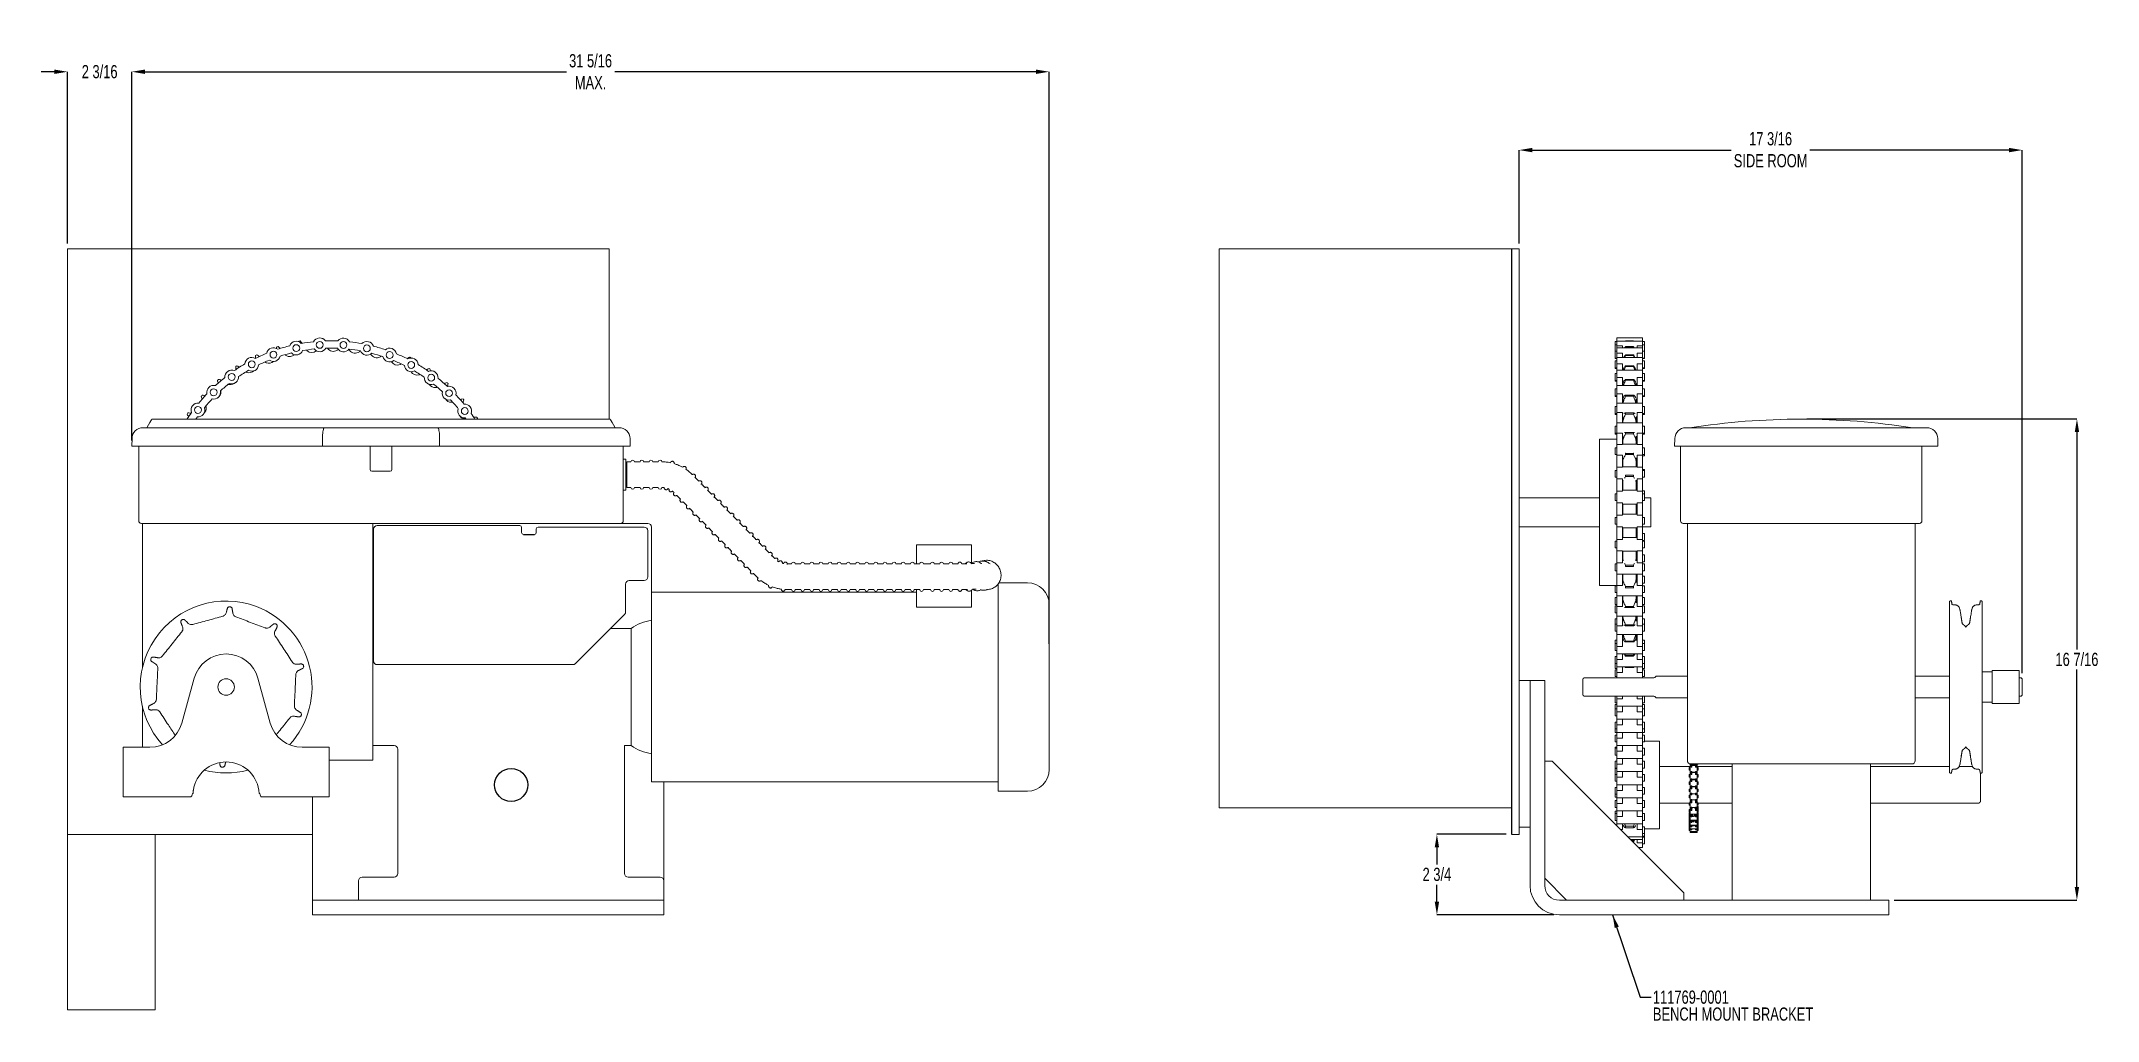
# Model space of a CAD drawing. Header units: inches. Extents: x 1 to 24.4, y 8.6 to 19.7.
import ezdxf

# ---------------------------------------------------------------- set-up
doc = ezdxf.new("R2010")
doc.units = ezdxf.units.IN
doc.header["$MEASUREMENT"] = 0
doc.header["$PDSIZE"] = -1
doc.layers.add('DIM', color=1, linetype='Continuous')
doc.styles.add('SLDTEXTSTYLE0', font='ARIAL.TTF', dxfattribs={"width": 0.7})
doc.styles.get("Standard").update_dxf_attribs({"font": 'ARIAL.TTF'})
doc.dimstyles.new('SLDDIMSTYLE0', dxfattribs={"dimtxt": 0.15, "dimasz": 0.15, "dimexe": 0, "dimexo": 0.0625, "dimgap": 0.0375, "dimtad": 0, "dimtih": 1, "dimtoh": 1, "dimdec": 3, "dimlfac": 3, "dimrnd": 1e-09, "dimzin": 12, "dimdsep": 46, "dimtxsty": 'SLDTEXTSTYLE0', "dimsah": 1, "dimcen": 0.09, "dimadec": 0, "dimazin": 0, "dimtfac": 1, "dimtdec": 3, "dimtofl": 0, "dimtmove": 0, "dimatfit": 3, "dimfxl": 0, "dimtolj": 1, "dimtzin": 12, "dimarcsym": 0})
doc.dimstyles.new('SLDDIMSTYLE1', dxfattribs={"dimtxt": 0.15, "dimasz": 0.15, "dimexe": 0, "dimexo": 0.0625, "dimgap": 0.0375, "dimtad": 0, "dimtih": 1, "dimtoh": 1, "dimdec": 3, "dimlfac": 3, "dimrnd": 1e-09, "dimzin": 12, "dimdsep": 46, "dimtxsty": 'SLDTEXTSTYLE0', "dimsah": 1, "dimcen": 0.09, "dimadec": 0, "dimazin": 0, "dimtfac": 1, "dimtdec": 3, "dimtofl": 0, "dimtmove": 0, "dimatfit": 3, "dimfxl": 0, "dimtolj": 1, "dimtzin": 12, "dimarcsym": 0})
doc.dimstyles.new('SLDDIMSTYLE2', dxfattribs={"dimtxt": 0.15, "dimasz": 0.15, "dimexe": 0, "dimexo": 0.0625, "dimgap": 0.0375, "dimtad": 0, "dimtih": 1, "dimtoh": 1, "dimdec": 0, "dimrnd": 1e-09, "dimzin": 0, "dimdsep": 46, "dimtxsty": 'Standard', "dimsah": 1, "dimcen": 0.09, "dimadec": 0, "dimazin": 0, "dimtfac": 1, "dimtdec": 0, "dimtofl": 0, "dimtmove": 0, "dimatfit": 3, "dimfxl": 0, "dimtolj": 1, "dimtzin": 0, "dimarcsym": 0})

msp = doc.modelspace()

# ---------------------------------------------------------------- blocks, each defined once
blk = doc.blocks.new('*D7')
at = {"color": 0, "linetype": 'ByBlock', "lineweight": -2}
for p, q in [((1.993, 15.159), (1.993, 19.359)), ((2.143, 19.359), (6.94, 19.359)), ((12.289, 19.359), (7.492, 19.359)), ((12.439, 12.844), (12.439, 19.359))]:
    blk.add_line(p, q, dxfattribs=at)
at = {"color": 0, "linetype": 'ByBlock'}
for points in [[(1.993, 19.359), (2.143, 19.334), (2.143, 19.384)], [(12.439, 19.359), (12.289, 19.334), (12.289, 19.384)]]:
    blk.add_solid(points, dxfattribs=at)
at = {"layer": 'DEFPOINTS', "color": 0, "linetype": 'ByBlock'}
for p in [(1.993, 15.097), (12.439, 12.781)]:
    blk.add_point(p, dxfattribs=at)
at = {"color": 0, "linetype": 'ByBlock', "insert": (7.216, 19.359), "char_height": 0.15, "attachment_point": 5, "style": 'SLDTEXTSTYLE0'}
blk.add_mtext('31 5/16\\PMAX.', dxfattribs=at)
blk = doc.blocks.new('*D8')
at = {"color": 0, "linetype": 'ByBlock', "lineweight": -2}
for p, q in [((1.11, 19.359), (0.96, 19.359)), ((1.26, 17.405), (1.26, 19.359)), ((1.993, 15.159), (1.993, 19.359)), ((2.143, 19.359), (2.293, 19.359))]:
    blk.add_line(p, q, dxfattribs=at)
at = {"color": 0, "linetype": 'ByBlock'}
for points in [[(1.26, 19.359), (1.11, 19.384), (1.11, 19.334)], [(1.993, 19.359), (2.143, 19.384), (2.143, 19.334)]]:
    blk.add_solid(points, dxfattribs=at)
at = {"layer": 'DEFPOINTS', "color": 0, "linetype": 'ByBlock'}
for p in [(1.26, 17.342), (1.993, 15.097)]:
    blk.add_point(p, dxfattribs=at)
at = {"color": 0, "linetype": 'ByBlock', "insert": (1.626, 19.359), "char_height": 0.15, "attachment_point": 5, "style": 'SLDTEXTSTYLE0'}
blk.add_mtext('2 3/16', dxfattribs=at)
blk = doc.blocks.new('*D9')
at = {"layer": 'DEFPOINTS', "color": 0}
for p in [(17.789, 18.467), (17.789, 17.342), (23.516, 12.447)]:
    blk.add_point(p, dxfattribs=at)
at = {"layer": 'DIM', "color": 0, "lineweight": -2}
for p, q in [((17.789, 17.405), (17.789, 18.467)), ((17.939, 18.467), (20.204, 18.467)), ((23.366, 18.467), (21.101, 18.467)), ((23.516, 12.51), (23.516, 18.467))]:
    blk.add_line(p, q, dxfattribs=at)
at = {"layer": 'DIM', "color": 0}
for points in [[(17.939, 18.492), (17.939, 18.442), (17.789, 18.467)], [(23.366, 18.492), (23.366, 18.442), (23.516, 18.467)]]:
    blk.add_solid(points, dxfattribs=at)
at = {"layer": 'DIM', "color": 0, "insert": (20.653, 18.671), "char_height": 0.15, "attachment_point": 2, "style": 'SLDTEXTSTYLE0'}
blk.add_mtext('\\A1;17 3/16\\PSIDE ROOM', dxfattribs=at)
blk = doc.blocks.new('*D10')
at = {"layer": 'DEFPOINTS', "color": 0}
for p in [(21.002, 15.406), (21.997, 9.926), (24.141, 9.926)]:
    blk.add_point(p, dxfattribs=at)
at = {"layer": 'DIM', "color": 0, "lineweight": -2}
for p, q in [((21.064, 15.406), (24.141, 15.406)), ((24.141, 15.256), (24.141, 12.781)), ((24.141, 10.076), (24.141, 12.551)), ((22.06, 9.926), (24.141, 9.926))]:
    blk.add_line(p, q, dxfattribs=at)
at = {"layer": 'DIM', "color": 0}
for points in [[(24.116, 15.256), (24.166, 15.256), (24.141, 15.406)], [(24.116, 10.076), (24.166, 10.076), (24.141, 9.926)]]:
    blk.add_solid(points, dxfattribs=at)
at = {"layer": 'DIM', "color": 0, "insert": (24.141, 12.743), "char_height": 0.15, "attachment_point": 2, "style": 'SLDTEXTSTYLE0'}
blk.add_mtext('\\A1;16 7/16', dxfattribs=at)
blk = doc.blocks.new('*D11')
at = {"layer": 'DEFPOINTS', "color": 0}
for p in [(17.706, 10.676), (16.853, 9.759), (18.247, 9.759)]:
    blk.add_point(p, dxfattribs=at)
at = {"layer": 'DIM', "color": 0, "lineweight": -2}
for p, q in [((17.643, 10.676), (16.853, 10.676)), ((16.853, 10.526), (16.853, 10.332)), ((16.853, 9.909), (16.853, 10.102)), ((18.185, 9.759), (16.853, 9.759))]:
    blk.add_line(p, q, dxfattribs=at)
at = {"layer": 'DIM', "color": 0}
for points in [[(16.828, 10.526), (16.878, 10.526), (16.853, 10.676)], [(16.828, 9.909), (16.878, 9.909), (16.853, 9.759)]]:
    blk.add_solid(points, dxfattribs=at)
at = {"layer": 'DIM', "color": 0, "insert": (16.853, 10.295), "char_height": 0.15, "attachment_point": 2, "style": 'SLDTEXTSTYLE0'}
blk.add_mtext('\\A1;2 3/4', dxfattribs=at)
blk = doc.blocks.new('SW_NOTE_2')
at = {"layer": 'DIM', "color": 0, "char_height": 0.15, "attachment_point": 1, "style": 'SLDTEXTSTYLE0'}
for s, insert in [('111769-0001', (0.02, 0.075)), ('BENCH MOUNT BRACKET', (0.02, -0.118))]:
    blk.add_mtext(s, dxfattribs=dict(at, insert=insert))

# ---------------------------------------------------------------- dimensions: what is measured, and where the dimension line sits
at = {"layer": 'DIM'}
for base, p1, p2, text, picture, middle in [((12.43937, 19.358555), (1.992833, 15.096953), (12.43937, 12.781377), '<>\\PMAX.', '*D7', (7.216102, 19.358555)), ((17.788961, 18.467349), (23.516128, 12.447349), (17.788961, 17.342349), '<>\\PSIDE ROOM', '*D9', (20.652544, 18.467349))]:
    dim = msp.add_linear_dim(base=base, p1=p1, p2=p2, text=text, dimstyle='SLDDIMSTYLE0', override={"dimdec": 4, "dimlunit": 5, "dimfrac": 2}, dxfattribs=at)
    dim.commit()
    dim.dimension.update_dxf_attribs({"geometry": picture, "text_midpoint": middle})
dim = msp.add_linear_dim(base=(1.25962, 19.358555), p1=(1.992833, 15.096953), p2=(1.25962, 17.342349), dimstyle='SLDDIMSTYLE1', override={"dimdec": 4, "dimlunit": 5, "dimfrac": 2}, dxfattribs=at)
dim.commit()
dim.dimension.update_dxf_attribs({"geometry": '*D8', "text_midpoint": (1.626227, 19.358555)})
for base, p1, p2, picture, middle in [((24.141128, 9.925682), (21.001575, 15.405952), (21.997294, 9.925682), '*D10', (24.141128, 12.665817)), ((16.852862, 9.759015), (17.705628, 10.675682), (18.247294, 9.759015), '*D11', (16.852862, 10.217349))]:
    dim = msp.add_linear_dim(base=base, p1=p1, p2=p2, angle=90, dimstyle='SLDDIMSTYLE0', override={"dimdec": 4, "dimlunit": 5, "dimfrac": 2}, dxfattribs=at)
    dim.commit()
    dim.dimension.update_dxf_attribs({"geometry": picture, "text_midpoint": middle})

# ---------------------------------------------------------------- linework, layer by layer
at = {"color": 7, "linetype": 'Continuous', "lineweight": 15}
for p, q in [((1.25962, 17.342349), (1.25962, 10.675682)), ((7.426286, 17.342349), (1.25962, 17.342349)), ((7.426286, 15.402758), (7.426286, 17.342349)), ((17.705628, 17.342349), (14.372294, 17.342349)), ((14.372294, 17.309015), (14.372294, 17.342349)), ((17.788961, 17.342349), (17.705628, 17.342349)), ((17.788961, 17.342349), (17.788961, 10.675682)), ((14.372294, 11.342349), (14.372294, 17.309015)), ((18.882628, 16.251227), (18.882628, 16.288252)), ((18.882628, 16.251227), (18.882628, 16.25125)), ((18.882628, 16.176939), (18.882628, 16.251227)), ((18.882628, 16.176339), (18.882628, 16.176939)), ((18.882628, 16.098939), (18.882628, 16.176339)), ((18.903294, 16.290417), (18.903294, 16.327418)), ((18.903294, 16.238082), (18.903294, 16.290417)), ((18.903294, 16.238082), (18.965961, 16.238082)), ((18.903294, 16.216106), (18.903294, 16.238082)), ((18.903294, 16.153119), (18.903294, 16.216106)), ((18.965961, 16.238082), (18.965961, 16.215783)), ((19.000628, 16.290313), (19.000628, 16.293133)), ((19.000628, 16.293133), (19.090961, 16.293133)), ((19.000628, 16.225818), (19.000628, 16.230613)), ((19.000628, 16.230613), (19.090961, 16.230613)), ((19.090961, 16.225818), (19.000628, 16.225818)), ((19.090961, 16.290313), (19.090961, 16.293133)), ((19.090961, 16.225818), (19.090961, 16.230613)), ((19.132628, 16.238082), (19.195294, 16.238082)), ((19.132628, 16.238082), (19.132628, 16.216106)), ((19.195294, 16.290417), (19.195294, 16.327418)), ((19.195294, 16.238082), (19.195294, 16.290417)), ((19.195294, 16.238082), (19.195294, 16.216106)), ((19.195294, 16.153119), (19.195294, 16.216106)), ((19.215961, 16.251227), (19.215961, 16.288252)), ((19.215961, 16.251227), (19.215961, 16.25125)), ((19.215961, 16.176939), (19.215961, 16.251227)), ((19.215961, 16.176339), (19.215961, 16.176939)), ((19.215961, 16.098939), (19.215961, 16.176339)), ((18.882628, 16.093811), (18.882628, 16.098939)), ((18.882628, 16.064857), (18.882628, 16.066801)), ((18.882628, 15.988801), (18.882628, 16.064857)), ((18.882628, 15.981766), (18.882628, 15.988801)), ((18.903294, 16.153119), (18.965961, 16.153119)), ((18.903294, 16.105968), (18.903294, 16.153119)), ((18.903294, 16.032025), (18.903294, 16.105968)), ((18.903294, 16.032025), (18.965961, 16.032025)), ((18.903294, 15.9622), (18.903294, 16.032025)), ((18.903294, 15.877218), (18.903294, 15.9622)), ((18.965961, 16.153119), (18.965961, 16.105968)), ((18.965961, 16.032025), (18.965961, 15.9622)), ((19.000628, 16.129096), (19.000628, 16.135785)), ((19.000628, 16.135785), (19.090961, 16.135785)), ((19.090961, 16.129096), (19.000628, 16.129096)), ((19.000628, 16.001802), (19.000628, 16.01027)), ((19.000628, 16.01027), (19.090961, 16.01027)), ((19.090961, 16.001802), (19.000628, 16.001802)), ((19.090961, 16.129096), (19.090961, 16.135785)), ((19.090961, 16.001802), (19.090961, 16.01027)), ((19.132628, 16.153119), (19.195294, 16.153119)), ((19.132628, 16.153119), (19.132628, 16.105968)), ((19.132628, 16.032025), (19.132628, 15.9622)), ((19.132628, 16.032025), (19.195294, 16.032025)), ((19.195294, 16.153119), (19.195294, 16.105968)), ((19.195294, 16.032025), (19.195294, 16.105968)), ((19.195294, 16.032025), (19.195294, 15.9622)), ((19.195294, 15.877218), (19.195294, 15.9622)), ((19.215961, 16.093811), (19.215961, 16.098939)), ((19.215961, 16.064857), (19.215961, 16.066801)), ((19.215961, 15.988801), (19.215961, 16.064857)), ((19.215961, 15.981766), (19.215961, 15.988801)), ((18.882628, 15.919007), (18.882628, 15.923034)), ((18.882628, 15.845034), (18.882628, 15.919007)), ((18.882628, 15.836232), (18.882628, 15.845034)), ((18.882628, 15.741698), (18.882628, 15.748506)), ((18.882628, 15.670506), (18.882628, 15.741698)), ((18.903294, 15.877218), (18.965961, 15.877218)), ((18.903294, 15.787672), (18.903294, 15.877218)), ((18.903294, 15.691786), (18.903294, 15.787672)), ((18.903294, 15.691786), (18.965961, 15.691786)), ((18.903294, 15.585387), (18.903294, 15.691786)), ((18.965961, 15.877218), (18.965961, 15.787672)), ((18.965961, 15.691786), (18.965961, 15.585387)), ((18.969294, 15.805867), (18.969294, 15.797066)), ((18.969294, 15.787672), (18.969294, 15.797125)), ((19.000628, 15.846115), (19.000628, 15.856217)), ((19.000628, 15.856217), (19.090961, 15.856217)), ((19.090961, 15.846115), (19.000628, 15.846115)), ((19.090961, 15.846115), (19.090961, 15.856217)), ((19.122294, 15.797066), (19.122294, 15.805867)), ((19.122294, 15.787672), (19.122294, 15.797125)), ((19.132628, 15.877218), (19.132628, 15.787672)), ((19.132628, 15.877218), (19.195294, 15.877218)), ((19.132628, 15.691786), (19.132628, 15.585387)), ((19.132628, 15.691786), (19.195294, 15.691786)), ((19.195294, 15.877218), (19.195294, 15.787672)), ((19.195294, 15.691786), (19.195294, 15.787672)), ((19.195294, 15.691786), (19.195294, 15.585387)), ((19.215961, 15.919007), (19.215961, 15.923034)), ((19.215961, 15.845034), (19.215961, 15.919007)), ((19.215961, 15.836232), (19.215961, 15.845034)), ((19.215961, 15.741698), (19.215961, 15.748506)), ((19.215961, 15.670506), (19.215961, 15.741698)), ((18.882628, 15.660113), (18.882628, 15.670506)), ((18.882628, 15.536469), (18.882628, 15.546699)), ((18.882628, 15.468699), (18.882628, 15.536469)), ((18.882628, 15.456923), (18.882628, 15.468699)), ((18.903294, 15.479429), (18.903294, 15.585866)), ((18.903294, 15.479429), (18.965961, 15.479429)), ((18.903294, 15.360771), (18.903294, 15.479429)), ((18.965961, 15.479429), (18.965961, 15.360771)), ((18.969294, 15.585866), (18.969294, 15.631339)), ((19.000628, 15.664697), (19.000628, 15.676261)), ((19.000628, 15.676261), (19.090961, 15.676261)), ((19.090961, 15.664697), (19.000628, 15.664697)), ((19.000628, 15.460654), (19.000628, 15.473481)), ((19.000628, 15.473481), (19.090961, 15.473481)), ((19.090961, 15.460654), (19.000628, 15.460654)), ((19.090961, 15.664697), (19.090961, 15.676261)), ((19.090961, 15.460654), (19.090961, 15.473481)), ((19.122294, 15.585866), (19.122294, 15.631339)), ((19.132628, 15.479429), (19.132628, 15.360771)), ((19.132628, 15.479429), (19.195294, 15.479429)), ((19.195294, 15.479429), (19.195294, 15.585866)), ((19.195294, 15.479429), (19.195294, 15.360771)), ((19.215961, 15.660113), (19.215961, 15.670506)), ((19.215961, 15.536469), (19.215961, 15.546699)), ((19.215961, 15.468699), (19.215961, 15.536469)), ((19.215961, 15.456923), (19.215961, 15.468699)), ((2.119307, 15.305287), (2.12147, 15.305287)), ((2.12147, 15.305287), (4.184556, 15.305287)), ((4.184556, 15.305287), (5.47505, 15.305287)), ((5.47505, 15.305287), (7.538136, 15.305287)), ((7.538136, 15.305287), (7.540299, 15.305287)), ((18.882628, 15.307413), (18.882628, 15.321641)), ((18.882628, 15.243641), (18.882628, 15.307413)), ((18.882628, 15.230716), (18.882628, 15.243641)), ((18.965961, 15.360771), (18.903294, 15.360771)), ((18.903294, 15.244385), (18.903294, 15.360771)), ((18.903294, 15.244385), (18.965961, 15.244385)), ((18.903294, 15.115835), (18.903294, 15.244385)), ((18.965961, 15.244385), (18.965961, 15.115835)), ((18.969294, 15.360808), (18.969294, 15.429533)), ((19.000628, 15.237477), (19.000628, 15.251347)), ((19.000628, 15.251347), (19.090961, 15.251347)), ((19.090961, 15.237477), (19.000628, 15.237477)), ((19.090961, 15.237477), (19.090961, 15.251347)), ((19.122294, 15.360808), (19.122294, 15.429533)), ((19.195294, 15.360771), (19.132628, 15.360771)), ((19.132628, 15.244385), (19.132628, 15.115835)), ((19.132628, 15.244385), (19.195294, 15.244385)), ((19.195294, 15.244385), (19.195294, 15.360771)), ((19.195294, 15.244385), (19.195294, 15.115835)), ((19.215961, 15.307413), (19.215961, 15.321641)), ((19.215961, 15.243641), (19.215961, 15.307413)), ((19.215961, 15.230716), (19.215961, 15.243641)), ((19.686912, 15.305287), (19.689075, 15.305287)), ((19.689075, 15.305287), (22.314075, 15.305287)), ((22.314075, 15.305287), (22.316238, 15.305287)), ((22.316238, 15.305287), (22.43062, 15.305287)), ((1.992833, 15.096953), (1.994326, 15.182468)), ((2.12147, 15.096953), (1.992833, 15.096953)), ((2.070703, 14.252693), (2.070703, 15.096953)), ((2.12147, 15.096953), (4.162513, 15.096953)), ((5.497093, 15.096953), (4.162513, 15.096953)), ((4.704803, 14.830609), (4.704803, 15.096953)), ((4.954803, 15.096953), (4.954803, 14.830609)), ((5.497093, 15.096953), (7.538136, 15.096953)), ((7.666773, 15.096953), (7.538136, 15.096953)), ((7.588903, 15.096953), (7.588903, 14.252693)), ((7.66528, 15.182468), (7.666773, 15.096953)), ((18.705627, 13.509015), (18.705627, 15.175682)), ((18.882628, 15.059102), (18.882628, 15.077821)), ((18.882628, 14.999821), (18.882628, 15.059102)), ((18.965961, 15.115835), (18.903294, 15.115835)), ((18.903294, 14.991342), (18.903294, 15.115835)), ((18.903294, 14.991342), (18.965961, 14.991342)), ((18.903294, 14.855466), (18.903294, 14.991342)), ((18.965961, 14.991342), (18.965961, 14.855466)), ((18.969294, 15.129407), (18.969294, 15.204474)), ((18.969294, 15.129407), (18.969294, 15.116988)), ((19.000628, 14.998983), (19.000628, 15.013661)), ((19.000628, 15.013661), (19.090961, 15.013661)), ((19.090961, 14.998983), (19.000628, 14.998983)), ((19.090961, 14.998983), (19.090961, 15.013661)), ((19.122294, 15.129407), (19.122294, 15.204474)), ((19.122294, 15.116988), (19.122294, 15.129407)), ((19.195294, 15.115835), (19.132628, 15.115835)), ((19.132628, 14.991342), (19.132628, 14.855466)), ((19.132628, 14.991342), (19.195294, 14.991342)), ((19.195294, 14.991342), (19.195294, 15.115835)), ((19.195294, 14.991342), (19.195294, 14.855466)), ((19.215961, 15.059102), (19.215961, 15.077821)), ((19.215961, 14.999821), (19.215961, 15.059102)), ((19.215961, 14.986005), (19.215961, 14.999821)), ((19.560438, 15.096953), (19.561931, 15.182468)), ((19.689075, 15.096953), (19.560438, 15.096953)), ((19.626572, 14.246026), (19.626572, 15.096953)), ((19.689075, 15.096953), (22.314075, 15.096953)), ((22.442711, 15.096953), (22.314075, 15.096953)), ((22.376572, 15.096953), (22.376572, 14.246026)), ((22.557093, 15.096953), (22.442711, 15.096953)), ((4.934803, 14.810609), (4.724803, 14.810609)), ((7.588903, 14.946619), (7.612236, 14.946619)), ((7.618903, 14.94012), (7.618903, 14.606409)), ((7.628903, 14.758383), (7.628903, 14.916926)), ((7.628903, 14.625259), (7.628903, 14.758383)), ((18.882628, 14.79649), (18.882628, 14.820105)), ((18.882628, 14.742105), (18.882628, 14.79649)), ((18.965961, 14.855466), (18.903294, 14.855466)), ((18.903294, 14.725351), (18.903294, 14.855466)), ((18.969294, 14.903115), (18.969294, 14.960655)), ((18.969294, 14.903115), (18.969294, 14.859272)), ((19.000628, 14.749255), (19.000628, 14.764488)), ((19.000628, 14.764488), (19.090961, 14.764488)), ((19.090961, 14.749255), (19.090961, 14.764488)), ((19.122294, 14.903115), (19.122294, 14.960655)), ((19.122294, 14.859272), (19.122294, 14.903115)), ((19.195294, 14.855466), (19.132628, 14.855466)), ((19.195294, 14.725351), (19.195294, 14.855466)), ((19.215961, 14.820105), (19.215961, 14.829827)), ((19.215961, 14.79649), (19.215961, 14.820105)), ((19.215961, 14.742105), (19.215961, 14.79649)), ((7.618903, 14.606409), (7.618903, 14.601093)), ((18.882628, 14.524817), (18.882628, 14.553635)), ((18.882628, 14.475635), (18.882628, 14.524817)), ((18.903294, 14.725351), (18.965961, 14.725351)), ((18.903294, 14.584858), (18.903294, 14.725351)), ((18.965961, 14.584858), (18.903294, 14.584858)), ((18.903294, 14.451717), (18.903294, 14.584858)), ((18.965961, 14.725351), (18.965961, 14.584858)), ((18.969294, 14.667228), (18.969294, 14.702939)), ((18.969294, 14.667228), (18.969294, 14.592801)), ((19.090961, 14.749255), (19.000628, 14.749255)), ((19.122294, 14.667228), (19.122294, 14.702939)), ((19.122294, 14.592801), (19.122294, 14.667228)), ((19.132628, 14.725351), (19.132628, 14.584858)), ((19.132628, 14.725351), (19.195294, 14.725351)), ((19.195294, 14.584858), (19.132628, 14.584858)), ((19.195294, 14.725351), (19.195294, 14.584858)), ((19.195294, 14.451717), (19.195294, 14.584858)), ((19.215961, 14.553635), (19.215961, 14.586739)), ((19.215961, 14.524817), (19.215961, 14.553635)), ((19.215961, 14.475635), (19.215961, 14.524817)), ((18.903294, 14.451717), (18.965961, 14.451717)), ((18.903294, 14.309412), (18.903294, 14.451717)), ((18.965961, 14.309412), (18.903294, 14.309412)), ((18.903294, 14.175901), (18.903294, 14.309412)), ((18.965961, 14.451717), (18.965961, 14.309412)), ((18.969294, 14.425782), (18.969294, 14.436468)), ((18.969294, 14.425782), (18.969294, 14.322893)), ((19.122294, 14.425782), (19.122294, 14.436468)), ((19.122294, 14.322893), (19.122294, 14.425782)), ((19.122294, 14.384015), (19.132628, 14.384015)), ((19.132628, 14.451717), (19.132628, 14.309412)), ((19.132628, 14.451717), (19.195294, 14.451717)), ((19.195294, 14.309412), (19.132628, 14.309412)), ((19.195294, 14.451717), (19.195294, 14.309412)), ((19.195294, 14.175901), (19.195294, 14.309412)), ((19.288961, 14.509015), (19.288961, 14.384015)), ((19.288961, 14.300682), (19.288961, 14.384015)), ((19.288961, 14.300682), (19.288961, 14.175682)), ((2.070703, 14.246026), (2.070703, 14.252693)), ((5.805996, 14.216093), (2.100636, 14.216093)), ((3.364036, 14.216015), (2.11237, 14.216015)), ((2.11237, 12.572852), (2.11237, 14.216015)), ((4.67737, 14.216015), (3.530703, 14.216015)), ((4.73737, 14.216093), (4.73737, 11.520015)), ((4.744036, 14.149426), (4.744036, 12.649426)), ((5.804699, 14.191093), (4.785703, 14.191093)), ((6.410703, 14.191093), (5.804699, 14.191093)), ((7.55897, 14.216093), (5.805996, 14.216093)), ((6.430703, 14.171093), (6.430703, 14.111093)), ((6.59737, 14.111093), (6.59737, 14.154426)), ((7.377036, 14.174426), (6.61737, 14.174426)), ((7.82537, 14.174426), (7.377036, 14.174426)), ((7.867036, 14.216093), (7.55897, 14.216093)), ((7.588903, 14.252693), (7.588903, 14.246026)), ((7.867036, 13.608426), (7.867036, 14.132759)), ((7.908703, 13.566759), (7.908703, 14.174426)), ((18.882628, 14.249502), (18.882628, 14.283727)), ((18.882628, 14.205727), (18.882628, 14.249502)), ((18.903294, 14.175901), (18.965961, 14.175901)), ((18.903294, 14.034623), (18.903294, 14.175901)), ((18.965961, 14.175901), (18.965961, 14.034623)), ((18.969294, 14.16656), (18.969294, 14.070026)), ((19.122294, 14.070026), (19.122294, 14.16656)), ((19.132628, 14.175901), (19.195294, 14.175901)), ((19.132628, 14.175901), (19.132628, 14.034623)), ((19.195294, 14.175901), (19.195294, 14.034623)), ((19.215961, 14.249502), (19.215961, 14.283727)), ((19.215961, 14.205727), (19.215961, 14.249502)), ((19.215961, 14.040057), (19.215961, 14.100564)), ((19.656505, 14.216093), (19.678105, 14.216093)), ((19.678105, 14.216093), (22.325038, 14.216093)), ((19.705461, 11.513849), (19.705461, 14.216093)), ((22.042127, 14.216015), (22.218794, 14.216015)), ((22.298794, 14.216093), (22.298794, 11.539682)), ((22.325038, 14.216093), (22.346638, 14.216093)), ((10.927703, 13.970914), (11.552703, 13.970914)), ((10.927703, 13.970914), (10.927703, 13.883758)), ((10.927703, 13.883758), (10.927703, 13.870476)), ((10.927703, 13.870476), (10.927703, 13.754699)), ((11.552703, 13.970914), (11.552703, 13.883758)), ((11.552703, 13.883758), (11.552703, 13.870476)), ((11.552703, 13.870476), (11.552703, 13.760067)), ((18.882628, 13.976041), (18.882628, 14.015766)), ((18.882628, 13.937766), (18.882628, 13.976041)), ((18.965961, 14.034623), (18.903294, 14.034623)), ((18.903294, 13.903406), (18.903294, 14.034623)), ((18.903294, 13.903406), (18.965961, 13.903406)), ((18.903294, 13.765974), (18.903294, 13.903406)), ((18.965961, 13.903406), (18.965961, 13.765974)), ((18.969294, 13.8986), (18.969294, 13.832572)), ((18.969294, 13.794267), (18.969294, 13.832572)), ((19.122294, 13.832572), (19.122294, 13.8986)), ((19.122294, 13.794267), (19.122294, 13.832572)), ((19.195294, 14.034623), (19.132628, 14.034623)), ((19.132628, 13.903406), (19.195294, 13.903406)), ((19.132628, 13.903406), (19.132628, 13.765974)), ((19.195294, 13.903406), (19.195294, 14.034623)), ((19.195294, 13.903406), (19.195294, 13.765974)), ((19.215961, 14.022564), (19.215961, 14.040057)), ((19.215961, 13.976041), (19.215961, 14.015766)), ((19.215961, 13.937766), (19.215961, 13.976041)), ((19.215961, 13.796969), (19.215961, 13.857476)), ((18.882628, 13.709888), (18.882628, 13.7551)), ((18.882628, 13.6771), (18.882628, 13.709888)), ((18.965961, 13.765974), (18.903294, 13.765974)), ((18.903294, 13.63967), (18.903294, 13.765974)), ((18.903294, 13.63967), (18.965961, 13.63967)), ((18.903294, 13.508826), (18.903294, 13.63967)), ((18.965961, 13.63967), (18.965961, 13.508826)), ((18.969294, 13.637934), (18.969294, 13.60384)), ((18.969294, 13.546096), (18.969294, 13.60384)), ((19.000628, 13.724782), (19.000628, 13.739603)), ((19.000628, 13.739603), (19.090961, 13.739603)), ((19.090961, 13.724782), (19.000628, 13.724782)), ((19.090961, 13.724782), (19.090961, 13.739603)), ((19.122294, 13.60384), (19.122294, 13.637934)), ((19.122294, 13.546096), (19.122294, 13.60384)), ((19.195294, 13.765974), (19.132628, 13.765974)), ((19.132628, 13.63967), (19.195294, 13.63967)), ((19.132628, 13.63967), (19.132628, 13.508826)), ((19.195294, 13.63967), (19.195294, 13.765974)), ((19.195294, 13.63967), (19.195294, 13.508826)), ((19.215961, 13.779476), (19.215961, 13.796969)), ((19.215961, 13.709888), (19.215961, 13.7551)), ((19.215961, 13.6771), (19.215961, 13.709888)), ((19.215961, 13.553882), (19.215961, 13.614388)), ((4.73737, 13.495015), (4.744036, 13.495015)), ((7.61537, 13.525093), (7.61537, 13.209018)), ((7.82537, 13.566759), (7.657036, 13.566759)), ((7.908703, 13.566759), (7.908703, 13.556759)), ((7.908703, 13.058883), (7.908703, 13.556759)), ((10.927703, 13.463032), (10.927703, 13.263416)), ((11.552703, 13.453661), (11.552703, 13.263416)), ((11.856036, 11.165849), (11.856036, 13.525161)), ((18.882628, 13.456354), (18.882628, 13.50693)), ((18.882628, 13.42893), (18.882628, 13.456354)), ((18.882628, 13.310794), (18.882628, 13.3713)), ((18.965961, 13.508826), (18.903294, 13.508826)), ((18.903294, 13.389953), (18.903294, 13.508826)), ((18.903294, 13.389953), (18.965961, 13.389953)), ((18.903294, 13.268308), (18.903294, 13.389953)), ((18.965961, 13.389953), (18.965961, 13.268308)), ((18.969294, 13.389763), (18.969294, 13.387744)), ((18.969294, 13.315373), (18.969294, 13.387744)), ((19.000628, 13.484223), (19.000628, 13.498291)), ((19.000628, 13.498291), (19.090961, 13.498291)), ((19.090961, 13.484223), (19.000628, 13.484223)), ((19.090961, 13.484223), (19.090961, 13.498291)), ((19.122294, 13.387744), (19.122294, 13.389763)), ((19.122294, 13.315373), (19.122294, 13.387744)), ((19.195294, 13.508826), (19.132628, 13.508826)), ((19.132628, 13.389953), (19.195294, 13.389953)), ((19.132628, 13.389953), (19.132628, 13.268308)), ((19.195294, 13.389953), (19.195294, 13.508826)), ((19.195294, 13.389953), (19.195294, 13.268308)), ((19.215961, 13.536388), (19.215961, 13.553882)), ((19.215961, 13.456354), (19.215961, 13.50693)), ((19.215961, 13.42893), (19.215961, 13.456354)), ((19.215961, 13.310794), (19.215961, 13.3713)), ((4.744036, 13.286682), (4.73737, 13.286682)), ((7.603166, 13.179556), (7.043574, 12.619963)), ((10.927703, 13.263416), (11.552703, 13.263416)), ((12.43937, 13.290849), (12.43937, 11.415849)), ((18.882628, 13.2933), (18.882628, 13.310794)), ((18.882628, 13.220498), (18.882628, 13.276206)), ((18.882628, 13.198206), (18.882628, 13.220498)), ((18.882628, 13.067706), (18.882628, 13.128212)), ((18.965961, 13.268308), (18.903294, 13.268308)), ((18.903294, 13.159039), (18.903294, 13.268308)), ((18.903294, 13.04922), (18.903294, 13.15924)), ((18.965961, 13.15924), (18.965961, 13.04922)), ((18.969294, 13.1067), (18.969294, 13.159039)), ((19.000628, 13.258347), (19.000628, 13.271422)), ((19.000628, 13.271422), (19.090961, 13.271422)), ((19.090961, 13.258347), (19.000628, 13.258347)), ((19.090961, 13.258347), (19.090961, 13.271422)), ((19.122294, 13.1067), (19.122294, 13.159039)), ((19.195294, 13.268308), (19.132628, 13.268308)), ((19.132628, 13.15924), (19.132628, 13.04922)), ((19.195294, 13.159039), (19.195294, 13.268308)), ((19.195294, 13.15924), (19.195294, 13.04922)), ((19.215961, 13.2933), (19.215961, 13.310794)), ((19.215961, 13.220498), (19.215961, 13.276206)), ((19.215961, 13.198206), (19.215961, 13.220498)), ((19.215961, 13.067706), (19.215961, 13.128212)), ((22.690561, 13.331626), (22.690561, 11.438)), ((23.061694, 11.375071), (23.061694, 13.331626)), ((7.67837, 12.353349), (7.67837, 13.020015)), ((7.908703, 12.353349), (7.908703, 13.058883)), ((18.882628, 13.007027), (18.882628, 13.067533)), ((18.882628, 12.989533), (18.882628, 13.007027)), ((18.882628, 12.84781), (18.882628, 12.885124)), ((18.965961, 13.04922), (18.903294, 13.04922)), ((18.903294, 12.950366), (18.903294, 13.04922)), ((18.903294, 12.816187), (18.903294, 12.950366)), ((18.965961, 12.950366), (18.965961, 12.816187)), ((18.969294, 12.921266), (18.969294, 12.950366)), ((18.969294, 12.921266), (18.969294, 12.886977)), ((19.000628, 13.051019), (19.000628, 13.062877)), ((19.000628, 13.062877), (19.090961, 13.062877)), ((19.090961, 13.051019), (19.000628, 13.051019)), ((19.090961, 13.051019), (19.090961, 13.062877)), ((19.122294, 12.921266), (19.122294, 12.950366)), ((19.122294, 12.886977), (19.122294, 12.921266)), ((19.195294, 13.04922), (19.132628, 13.04922)), ((19.132628, 12.950366), (19.132628, 12.816187)), ((19.195294, 12.950366), (19.195294, 13.04922)), ((19.195294, 12.950366), (19.195294, 12.816187)), ((19.215961, 13.007027), (19.215961, 13.067533)), ((19.215961, 12.989533), (19.215961, 13.007027)), ((19.215961, 12.84781), (19.215961, 12.885124)), ((18.882628, 12.84781), (18.882628, 12.76981)), ((18.882628, 12.698852), (18.882628, 12.620852)), ((18.903294, 12.816187), (18.965961, 12.816187)), ((18.903294, 12.816187), (18.903294, 12.730644)), ((18.903294, 12.665795), (18.903294, 12.730644)), ((18.903294, 12.665795), (18.965961, 12.665795)), ((18.903294, 12.665795), (18.903294, 12.581685)), ((18.965961, 12.730644), (18.965961, 12.665795)), ((19.000628, 12.865785), (19.000628, 12.876223)), ((19.000628, 12.876223), (19.090961, 12.876223)), ((19.090961, 12.865785), (19.000628, 12.865785)), ((19.000628, 12.705817), (19.000628, 12.714656)), ((19.000628, 12.714656), (19.090961, 12.714656)), ((19.090961, 12.705817), (19.000628, 12.705817)), ((19.090961, 12.865785), (19.090961, 12.876223)), ((19.090961, 12.705817), (19.090961, 12.714656)), ((19.132628, 12.816187), (19.195294, 12.816187)), ((19.132628, 12.730644), (19.132628, 12.665795)), ((19.132628, 12.665795), (19.195294, 12.665795)), ((19.195294, 12.816187), (19.195294, 12.730644)), ((19.195294, 12.730644), (19.195294, 12.665795)), ((19.195294, 12.665795), (19.195294, 12.581685)), ((19.215961, 12.84781), (19.215961, 12.76981)), ((19.215961, 12.698852), (19.215961, 12.620852)), ((2.562199, 11.943395), (2.70254, 12.453302)), ((3.428866, 12.453302), (3.569207, 11.943395)), ((4.785703, 12.607759), (7.014111, 12.607759)), ((17.788961, 12.425682), (17.913961, 12.425682)), ((17.913961, 12.425682), (18.080628, 12.425682)), ((17.913961, 12.342349), (17.913961, 12.425682)), ((18.080628, 12.425682), (18.080628, 12.342349)), ((18.516128, 12.259349), (18.516128, 12.447349)), ((18.882628, 12.58153), (18.882628, 12.620852)), ((18.882628, 12.564036), (18.882628, 12.58153)), ((18.882628, 12.549894), (18.882628, 12.471894)), ((18.903294, 12.516837), (18.903294, 12.581685)), ((18.903294, 12.516837), (18.965961, 12.516837)), ((18.903294, 12.516837), (18.903294, 12.457349)), ((18.965961, 12.581685), (18.965961, 12.516837)), ((19.000628, 12.573849), (19.000628, 12.580938)), ((19.000628, 12.580938), (19.090961, 12.580938)), ((19.090961, 12.573849), (19.000628, 12.573849)), ((19.090961, 12.573849), (19.090961, 12.580938)), ((19.132628, 12.581685), (19.132628, 12.516837)), ((19.132628, 12.516837), (19.195294, 12.516837)), ((19.195294, 12.581685), (19.195294, 12.516837)), ((19.195294, 12.516837), (19.195294, 12.457349)), ((19.215961, 12.58153), (19.215961, 12.620852)), ((19.215961, 12.564036), (19.215961, 12.58153)), ((19.215961, 12.549894), (19.215961, 12.471894)), ((23.176794, 12.165849), (23.176794, 12.540849)), ((23.482794, 12.540849), (23.482794, 12.165849)), ((23.516128, 12.447349), (23.516128, 12.259349)), ((7.67837, 11.686682), (7.67837, 12.353349)), ((7.908703, 11.273349), (7.908703, 12.353349)), ((17.913961, 12.342349), (17.913961, 10.092349)), ((18.080628, 12.342349), (18.080628, 10.092349)), ((18.882628, 12.249349), (18.882628, 12.173977)), ((18.903294, 12.21892), (18.903294, 12.249349)), ((18.903294, 12.21892), (18.965961, 12.21892)), ((18.903294, 12.21892), (18.903294, 12.13481)), ((18.965961, 12.249349), (18.965961, 12.21892)), ((19.132628, 12.249349), (19.132628, 12.21892)), ((19.132628, 12.21892), (19.195294, 12.21892)), ((19.195294, 12.249349), (19.195294, 12.21892)), ((19.195294, 12.21892), (19.195294, 12.13481)), ((19.215961, 12.249349), (19.215961, 12.173977)), ((2.11237, 11.666682), (2.11237, 12.133845)), ((18.882628, 12.103019), (18.882628, 12.155861)), ((18.882628, 12.103019), (18.882628, 12.025019)), ((18.882628, 11.95406), (18.882628, 11.87606)), ((18.903294, 12.069961), (18.903294, 12.13481)), ((18.903294, 12.069961), (18.965961, 12.069961)), ((18.903294, 12.069961), (18.903294, 11.985852)), ((18.903294, 11.921003), (18.903294, 11.985852)), ((18.965961, 12.13481), (18.965961, 12.069961)), ((18.965961, 11.985852), (18.965961, 11.921003)), ((19.132628, 12.13481), (19.132628, 12.069961)), ((19.132628, 12.069961), (19.195294, 12.069961)), ((19.132628, 11.985852), (19.132628, 11.921003)), ((19.195294, 12.13481), (19.195294, 12.069961)), ((19.195294, 12.069961), (19.195294, 11.985852)), ((19.195294, 11.985852), (19.195294, 11.921003)), ((19.215961, 12.103019), (19.215961, 12.155861)), ((19.215961, 12.103019), (19.215961, 12.025019)), ((19.215961, 11.95406), (19.215961, 11.87606)), ((18.882628, 11.852266), (18.882628, 11.87606)), ((18.882628, 11.834773), (18.882628, 11.852266)), ((18.882628, 11.805102), (18.882628, 11.727102)), ((18.903294, 11.921003), (18.965961, 11.921003)), ((18.903294, 11.921003), (18.903294, 11.836894)), ((18.903294, 11.772045), (18.903294, 11.836894)), ((18.903294, 11.772045), (18.965961, 11.772045)), ((18.903294, 11.772045), (18.903294, 11.687935)), ((18.965961, 11.836894), (18.965961, 11.772045)), ((19.132628, 11.921003), (19.195294, 11.921003)), ((19.132628, 11.836894), (19.132628, 11.772045)), ((19.132628, 11.772045), (19.195294, 11.772045)), ((19.195294, 11.921003), (19.195294, 11.836894)), ((19.195294, 11.836894), (19.195294, 11.772045)), ((19.195294, 11.772045), (19.195294, 11.687935)), ((19.215961, 11.852266), (19.215961, 11.87606)), ((19.215961, 11.834773), (19.215961, 11.852266)), ((19.215961, 11.805102), (19.215961, 11.727102)), ((19.385961, 11.736433), (19.385961, 10.833878)), ((1.89237, 11.179349), (1.89237, 11.666682)), ((1.89237, 11.666682), (2.199036, 11.666682)), ((3.061916, 11.499388), (3.062183, 11.499999)), ((3.93237, 11.666682), (4.239036, 11.666682)), ((4.239036, 11.666682), (4.239036, 11.179349)), ((4.67737, 11.520015), (4.239036, 11.520015)), ((4.73737, 11.520015), (4.67737, 11.520015)), ((5.020036, 10.229682), (5.020036, 11.645015)), ((7.60337, 11.686682), (7.60337, 10.229682)), ((18.163961, 11.509015), (18.080628, 11.509015)), ((18.163961, 11.509015), (19.663961, 10.009016)), ((18.882628, 11.656144), (18.882628, 11.669685)), ((18.882628, 11.656144), (18.882628, 11.578144)), ((18.882628, 11.507185), (18.882628, 11.429185)), ((18.903294, 11.623086), (18.903294, 11.687935)), ((18.903294, 11.623086), (18.965961, 11.623086)), ((18.903294, 11.623086), (18.903294, 11.538977)), ((18.903294, 11.474128), (18.903294, 11.538977)), ((18.965961, 11.687935), (18.965961, 11.623086)), ((18.965961, 11.538977), (18.965961, 11.474128)), ((19.132628, 11.687935), (19.132628, 11.623086)), ((19.132628, 11.623086), (19.195294, 11.623086)), ((19.132628, 11.538977), (19.132628, 11.474128)), ((19.195294, 11.687935), (19.195294, 11.623086)), ((19.195294, 11.623086), (19.195294, 11.538977)), ((19.195294, 11.538977), (19.195294, 11.474128)), ((19.215961, 11.656144), (19.215961, 11.578144)), ((19.215961, 11.507185), (19.215961, 11.429185)), ((19.736538, 11.466513), (19.736538, 11.47721)), ((19.747961, 11.477182), (19.737961, 11.477182)), ((19.747961, 11.477182), (19.752128, 11.477182)), ((22.252127, 11.477182), (19.752128, 11.477182)), ((19.818205, 11.466513), (19.818205, 11.477433)), ((19.829038, 11.477182), (19.829038, 11.474344)), ((20.214794, 10.146349), (20.214794, 11.477182)), ((21.789461, 11.477182), (21.789461, 10.146349)), ((22.252127, 11.477182), (22.256294, 11.477182)), ((22.256294, 11.477182), (22.266294, 11.477182)), ((22.298794, 11.539682), (22.298794, 11.513849)), ((8.051286, 10.092349), (8.051286, 11.273349)), ((14.372294, 10.975694), (14.372294, 11.342349)), ((18.882628, 11.358227), (18.882628, 11.426597)), ((18.882628, 11.358227), (18.882628, 11.280227)), ((18.903294, 11.474128), (18.965961, 11.474128)), ((18.903294, 11.474128), (18.903294, 11.390019)), ((18.903294, 11.32517), (18.903294, 11.390019)), ((18.903294, 11.32517), (18.965961, 11.32517)), ((18.903294, 11.32517), (18.903294, 11.24106)), ((18.965961, 11.390019), (18.965961, 11.32517)), ((19.132628, 11.474128), (19.195294, 11.474128)), ((19.132628, 11.390019), (19.132628, 11.32517)), ((19.132628, 11.32517), (19.195294, 11.32517)), ((19.195294, 11.474128), (19.195294, 11.390019)), ((19.195294, 11.390019), (19.195294, 11.32517)), ((19.195294, 11.32517), (19.195294, 11.24106)), ((19.215961, 11.358227), (19.215961, 11.280227)), ((19.725705, 11.407715), (19.725705, 11.437882)), ((19.725705, 11.325667), (19.725705, 11.355834)), ((19.725705, 11.24362), (19.725705, 11.273786)), ((19.736538, 11.384465), (19.736538, 11.461132)), ((19.736538, 11.302418), (19.736538, 11.379084)), ((19.736538, 11.22037), (19.736538, 11.297036)), ((19.756538, 11.472521), (19.746538, 11.472521)), ((19.746538, 11.472521), (19.746538, 11.440319)), ((19.746538, 11.440319), (19.756538, 11.440319)), ((19.756538, 11.390473), (19.746538, 11.390473)), ((19.746538, 11.390473), (19.746538, 11.358271)), ((19.746538, 11.358271), (19.756538, 11.358271)), ((19.756538, 11.308425), (19.746538, 11.308425)), ((19.746538, 11.308425), (19.746538, 11.276224)), ((19.746538, 11.276224), (19.756538, 11.276224)), ((19.756538, 11.472521), (19.756538, 11.440319)), ((19.756538, 11.390473), (19.756538, 11.358271)), ((19.756538, 11.308425), (19.756538, 11.276224)), ((19.793288, 11.461132), (19.793288, 11.466513)), ((19.793288, 11.384157), (19.793288, 11.384465)), ((19.793288, 11.379084), (19.793288, 11.384157)), ((19.793288, 11.297036), (19.793288, 11.302418)), ((19.808205, 11.472521), (19.798205, 11.472521)), ((19.798205, 11.472521), (19.798205, 11.440319)), ((19.798205, 11.440319), (19.808205, 11.440319)), ((19.808205, 11.390473), (19.798205, 11.390473)), ((19.798205, 11.390473), (19.798205, 11.358271)), ((19.798205, 11.358271), (19.808205, 11.358271)), ((19.808205, 11.308425), (19.798205, 11.308425)), ((19.798205, 11.308425), (19.798205, 11.276224)), ((19.798205, 11.276224), (19.808205, 11.276224)), ((19.808205, 11.472521), (19.808205, 11.440319)), ((19.808205, 11.390473), (19.808205, 11.358271)), ((19.808205, 11.308425), (19.808205, 11.276224)), ((19.818205, 11.466513), (19.818205, 11.461132)), ((19.818205, 11.384465), (19.818205, 11.461132)), ((19.818205, 11.302418), (19.818205, 11.379084)), ((19.818205, 11.22037), (19.818205, 11.297036)), ((19.829038, 11.407715), (19.829038, 11.437882)), ((19.829038, 11.325667), (19.829038, 11.355834)), ((19.829038, 11.24362), (19.829038, 11.273786)), ((22.690561, 11.438), (22.690561, 11.375071)), ((23.043794, 11.372236), (23.043794, 11.279682)), ((23.043794, 11.279682), (23.043794, 11.196349)), ((1.89237, 11.103349), (1.89237, 11.179349)), ((1.89237, 11.103349), (2.664609, 11.103349)), ((2.689376, 11.139349), (2.681925, 11.139349)), ((3.449481, 11.139349), (3.44203, 11.139349)), ((3.466797, 11.103349), (4.239036, 11.103349)), ((4.051286, 11.103349), (4.051286, 10.092349)), ((4.239036, 11.179349), (4.239036, 11.103349)), ((18.882628, 11.209268), (18.882628, 11.131269)), ((18.882628, 11.129505), (18.882628, 11.131269)), ((18.882628, 11.097869), (18.882628, 11.129505)), ((18.882628, 11.06031), (18.882628, 10.98231)), ((18.903294, 11.176212), (18.903294, 11.24106)), ((18.903294, 11.176212), (18.965961, 11.176212)), ((18.903294, 11.176212), (18.903294, 11.092102)), ((18.903294, 11.027253), (18.903294, 11.092102)), ((18.903294, 11.027253), (18.965961, 11.027253)), ((18.903294, 11.027253), (18.903294, 10.943144)), ((18.965961, 11.24106), (18.965961, 11.176212)), ((18.965961, 11.092102), (18.965961, 11.027253)), ((19.132628, 11.24106), (19.132628, 11.176212)), ((19.132628, 11.176212), (19.195294, 11.176212)), ((19.132628, 11.092102), (19.132628, 11.027253)), ((19.132628, 11.027253), (19.195294, 11.027253)), ((19.195294, 11.24106), (19.195294, 11.176212)), ((19.195294, 11.176212), (19.195294, 11.092102)), ((19.195294, 11.092102), (19.195294, 11.027253)), ((19.195294, 11.027253), (19.195294, 10.943144)), ((19.215961, 11.209268), (19.215961, 11.131269)), ((19.215961, 11.06031), (19.215961, 10.98231)), ((19.725705, 11.161572), (19.725705, 11.191739)), ((19.725705, 11.121178), (19.725705, 11.101375)), ((19.725705, 11.101375), (19.725705, 11.091011)), ((19.725705, 11.0363), (19.725705, 11.014014)), ((19.725705, 11.014014), (19.725705, 11.006133)), ((19.736538, 11.138356), (19.736538, 11.214989)), ((19.746538, 11.138356), (19.736538, 11.138356)), ((19.736538, 11.138356), (19.736538, 11.067761)), ((19.736538, 11.05955), (19.736538, 11.002911)), ((19.756538, 11.226378), (19.746538, 11.226378)), ((19.746538, 11.226378), (19.746538, 11.194176)), ((19.746538, 11.194176), (19.756538, 11.194176)), ((19.756538, 11.14433), (19.746538, 11.14433)), ((19.746538, 11.14433), (19.746538, 11.123615)), ((19.746538, 11.123615), (19.756538, 11.123615)), ((19.756538, 11.073259), (19.746538, 11.073259)), ((19.746538, 11.073259), (19.746538, 11.033286)), ((19.756538, 11.033286), (19.746538, 11.033286)), ((19.756538, 11.226378), (19.756538, 11.194176)), ((19.756538, 11.14433), (19.756538, 11.123615)), ((19.798205, 11.138356), (19.756538, 11.138356)), ((19.756538, 11.073259), (19.756538, 11.033286)), ((19.793288, 11.214989), (19.793288, 11.22037)), ((19.793288, 11.05955), (19.793288, 11.068537)), ((19.808205, 11.226378), (19.798205, 11.226378)), ((19.798205, 11.226378), (19.798205, 11.194176)), ((19.798205, 11.194176), (19.808205, 11.194176)), ((19.808205, 11.14433), (19.798205, 11.14433)), ((19.798205, 11.14433), (19.798205, 11.123615)), ((19.808205, 11.123615), (19.798205, 11.123615)), ((19.798205, 11.073259), (19.808205, 11.073259)), ((19.798205, 11.073259), (19.798205, 11.033286)), ((19.808205, 11.033286), (19.798205, 11.033286)), ((19.808205, 11.226378), (19.808205, 11.194176)), ((19.808205, 11.14433), (19.808205, 11.123615)), ((19.818205, 11.138356), (19.808205, 11.138356)), ((19.808205, 11.073259), (19.808205, 11.033286)), ((19.818205, 11.138356), (19.818205, 11.214989)), ((19.818205, 11.138356), (19.818205, 11.067761)), ((19.818205, 11.05955), (19.818205, 11.002911)), ((19.829038, 11.161572), (19.829038, 11.191739)), ((19.829038, 11.121178), (19.829038, 11.101375)), ((19.829038, 11.101375), (19.829038, 11.091011)), ((19.829038, 11.0363), (19.829038, 11.014014)), ((19.829038, 11.014014), (19.829038, 11.006133)), ((23.043794, 11.196349), (23.043794, 11.139349)), ((23.043794, 11.139349), (23.043794, 11.049682)), ((18.882628, 10.911352), (18.882628, 10.940645)), ((18.882628, 10.911352), (18.882628, 10.833352)), ((18.903294, 10.878295), (18.903294, 10.943144)), ((18.903294, 10.878295), (18.965961, 10.878295)), ((18.903294, 10.878295), (18.903294, 10.794185)), ((18.903294, 10.769682), (18.903294, 10.794185)), ((18.965961, 10.943144), (18.965961, 10.878295)), ((18.965961, 10.794185), (18.965961, 10.729336)), ((19.132628, 10.943144), (19.132628, 10.878295)), ((19.132628, 10.878295), (19.195294, 10.878295)), ((19.132628, 10.794185), (19.132628, 10.729336)), ((19.195294, 10.943144), (19.195294, 10.878295)), ((19.195294, 10.878295), (19.195294, 10.794185)), ((19.195294, 10.794185), (19.195294, 10.729336)), ((19.215961, 10.911352), (19.215961, 10.833352)), ((19.385961, 10.833878), (19.385961, 10.739598)), ((19.725705, 10.958394), (19.725705, 10.933856)), ((19.725705, 10.933856), (19.725705, 10.928227)), ((19.725705, 10.919605), (19.725705, 10.889966)), ((19.725705, 10.889966), (19.725705, 10.86348)), ((19.725705, 10.86348), (19.725705, 10.859799)), ((19.725705, 10.857322), (19.725705, 10.833218)), ((19.725705, 10.833218), (19.725705, 10.805152)), ((19.725705, 10.805152), (19.725705, 10.803051)), ((19.725705, 10.803051), (19.725705, 10.789975)), ((19.725705, 10.789975), (19.725705, 10.760746)), ((19.736538, 11.002911), (19.736538, 10.982883)), ((19.736538, 10.981643), (19.736538, 10.919282)), ((19.736538, 10.919282), (19.736538, 10.904977)), ((19.736538, 10.904977), (19.736538, 10.845905)), ((19.736538, 10.845905), (19.736538, 10.836549)), ((19.736538, 10.836549), (19.736538, 10.78514)), ((19.736538, 10.78514), (19.736538, 10.779801)), ((19.736538, 10.779801), (19.736538, 10.738942)), ((19.746538, 10.985376), (19.756538, 10.985376)), ((19.746538, 10.985376), (19.746538, 10.948686)), ((19.756538, 10.948686), (19.746538, 10.948686)), ((19.746538, 10.905617), (19.756538, 10.905617)), ((19.746538, 10.905617), (19.746538, 10.873391)), ((19.756538, 10.873391), (19.746538, 10.873391)), ((19.746538, 10.836549), (19.756538, 10.836549)), ((19.746538, 10.836549), (19.746538, 10.809824)), ((19.756538, 10.809824), (19.746538, 10.809824)), ((19.746538, 10.780395), (19.746538, 10.76003)), ((19.756538, 10.985376), (19.756538, 10.948686)), ((19.756538, 10.905617), (19.756538, 10.873391)), ((19.756538, 10.836549), (19.756538, 10.809824)), ((19.756538, 10.780395), (19.756538, 10.76003)), ((19.766872, 10.884392), (19.782955, 10.884392)), ((19.766872, 10.876678), (19.766872, 10.884392)), ((19.766872, 10.824714), (19.782955, 10.824714)), ((19.766872, 10.818275), (19.766872, 10.824714)), ((19.782955, 10.818275), (19.766872, 10.818275)), ((19.766872, 10.77132), (19.766872, 10.77631)), ((19.766872, 10.77631), (19.782955, 10.77631)), ((19.782955, 10.876678), (19.782955, 10.884392)), ((19.782955, 10.818275), (19.782955, 10.824714)), ((19.782955, 10.77132), (19.782955, 10.77631)), ((19.798205, 10.985376), (19.808205, 10.985376)), ((19.798205, 10.985376), (19.798205, 10.948686)), ((19.808205, 10.948686), (19.798205, 10.948686)), ((19.798205, 10.905617), (19.808205, 10.905617)), ((19.798205, 10.905617), (19.798205, 10.873391)), ((19.808205, 10.873391), (19.798205, 10.873391)), ((19.798205, 10.836549), (19.808205, 10.836549)), ((19.798205, 10.836549), (19.798205, 10.809824)), ((19.808205, 10.809824), (19.798205, 10.809824)), ((19.798205, 10.780395), (19.798205, 10.76003)), ((19.808205, 10.985376), (19.808205, 10.948686)), ((19.808205, 10.905617), (19.808205, 10.873391)), ((19.808205, 10.836549), (19.808205, 10.809824)), ((19.808205, 10.780395), (19.808205, 10.76003)), ((19.818205, 11.002911), (19.818205, 10.982883)), ((19.818205, 10.982883), (19.818205, 10.981643)), ((19.818205, 10.981643), (19.818205, 10.919282)), ((19.818205, 10.919282), (19.818205, 10.904977)), ((19.818205, 10.904977), (19.818205, 10.845905)), ((19.818205, 10.845905), (19.818205, 10.836549)), ((19.818205, 10.836549), (19.818205, 10.78514)), ((19.818205, 10.78514), (19.818205, 10.779801)), ((19.818205, 10.779801), (19.818205, 10.738942)), ((19.829038, 10.992615), (19.829038, 10.962448)), ((19.829038, 10.958394), (19.829038, 10.933856)), ((19.829038, 10.933856), (19.829038, 10.928227)), ((19.829038, 10.919605), (19.829038, 10.889966)), ((19.829038, 10.889966), (19.829038, 10.86348)), ((19.829038, 10.86348), (19.829038, 10.859799)), ((19.829038, 10.857322), (19.829038, 10.833218)), ((19.829038, 10.833218), (19.829038, 10.805152)), ((19.829038, 10.805152), (19.829038, 10.803051)), ((19.829038, 10.803051), (19.829038, 10.789975)), ((19.829038, 10.789975), (19.829038, 10.760746)), ((1.25962, 10.675682), (4.051286, 10.675682)), ((1.25962, 8.675682), (1.25962, 10.675682)), ((2.25962, 10.675682), (1.25962, 10.675682)), ((2.25962, 8.675682), (2.25962, 10.675682)), ((17.788961, 10.675682), (17.705628, 10.675682)), ((17.913961, 10.759015), (17.788961, 10.759015)), ((18.94364, 10.729336), (18.965961, 10.729336)), ((19.000628, 10.768279), (19.000628, 10.749737)), ((19.000628, 10.768279), (19.090961, 10.768279)), ((19.090961, 10.749737), (19.000628, 10.749737)), ((19.195294, 10.647954), (19.025022, 10.647954)), ((19.069309, 10.603667), (19.090961, 10.603667)), ((19.090961, 10.593137), (19.079839, 10.593137)), ((19.090961, 10.768279), (19.090961, 10.749737)), ((19.090961, 10.603667), (19.090961, 10.593137)), ((19.132628, 10.729336), (19.195294, 10.729336)), ((19.132628, 10.616405), (19.132628, 10.579273)), ((19.195294, 10.579273), (19.132628, 10.579273)), ((19.195294, 10.729336), (19.195294, 10.647954)), ((19.195294, 10.616405), (19.195294, 10.647954)), ((19.195294, 10.616405), (19.195294, 10.579273)), ((19.195294, 10.527698), (19.195294, 10.579273)), ((19.215961, 10.762394), (19.215961, 10.684394)), ((19.215961, 10.655572), (19.215961, 10.684661)), ((19.215961, 10.644864), (19.215961, 10.653094)), ((19.215961, 10.644205), (19.215961, 10.644864)), ((19.215961, 10.566864), (19.215961, 10.644205)), ((19.725705, 10.760746), (19.725705, 10.759808)), ((19.725705, 10.759808), (19.725705, 10.731693)), ((19.725705, 10.731693), (19.725705, 10.731463)), ((19.725705, 10.731693), (19.725705, 10.718927)), ((19.736538, 10.738942), (19.736538, 10.736559)), ((19.736538, 10.736559), (19.736538, 10.708798)), ((19.736538, 10.708798), (19.736538, 10.708213)), ((19.736538, 10.708213), (19.736538, 10.695677)), ((19.756538, 10.76003), (19.746538, 10.76003)), ((19.746538, 10.736559), (19.746538, 10.725611)), ((19.756538, 10.725611), (19.746538, 10.725611)), ((19.746538, 10.708213), (19.746538, 10.707675)), ((19.756538, 10.707675), (19.746538, 10.707675)), ((19.756538, 10.736559), (19.756538, 10.725611)), ((19.756538, 10.708213), (19.756538, 10.707675)), ((19.782955, 10.77132), (19.766872, 10.77132)), ((19.808205, 10.76003), (19.798205, 10.76003)), ((19.798205, 10.736559), (19.798205, 10.725611)), ((19.808205, 10.725611), (19.798205, 10.725611)), ((19.798205, 10.708213), (19.798205, 10.707675)), ((19.808205, 10.707675), (19.798205, 10.707675)), ((19.808205, 10.736559), (19.808205, 10.725611)), ((19.808205, 10.708213), (19.808205, 10.707675)), ((19.818205, 10.738942), (19.818205, 10.736559)), ((19.818205, 10.736559), (19.818205, 10.708798)), ((19.818205, 10.708798), (19.818205, 10.708213)), ((19.818205, 10.708213), (19.818205, 10.695677)), ((19.829038, 10.760746), (19.829038, 10.759808)), ((19.829038, 10.759808), (19.829038, 10.731693)), ((19.829038, 10.731693), (19.829038, 10.731463)), ((19.829038, 10.731693), (19.829038, 10.718927)), ((4.051286, 10.092349), (4.051286, 9.925682)), ((4.57287, 9.925682), (4.57287, 10.146349)), ((4.614536, 10.188015), (4.97837, 10.188015)), ((7.645036, 10.188015), (8.00887, 10.188015)), ((8.050537, 10.146349), (8.050537, 9.925682)), ((8.051286, 9.925682), (8.051286, 10.092349)), ((18.330628, 9.925682), (18.080628, 10.175682)), ((20.214794, 9.925682), (20.214794, 10.146349)), ((21.789461, 10.146349), (21.789461, 9.925682)), ((4.051286, 9.759015), (4.051286, 9.925682)), ((4.051286, 9.925682), (4.13462, 9.925682)), ((7.967953, 9.925682), (4.13462, 9.925682)), ((7.967953, 9.925682), (8.051286, 9.925682)), ((8.051286, 9.925682), (8.051286, 9.759015)), ((21.913961, 9.925682), (18.247294, 9.925682)), ((19.663961, 9.925682), (19.663961, 10.009016)), ((21.913961, 9.925682), (21.997294, 9.925682)), ((21.997294, 9.925682), (21.997294, 9.759015)), ((4.13462, 9.759015), (4.051286, 9.759015)), ((7.967953, 9.759015), (4.13462, 9.759015)), ((8.051286, 9.759015), (7.967953, 9.759015)), ((21.913961, 9.759015), (18.247294, 9.759015)), ((21.997294, 9.759015), (21.913961, 9.759015)), ((2.25962, 8.675682), (1.25962, 8.675682))]:
    msp.add_line(p, q, dxfattribs=at)
for p, q in [((17.705628, 10.675682), (17.705628, 17.342349)), ((6.450703, 14.091093), (6.57737, 14.091093)), ((6.57737, 14.091093), (6.57737, 14.091093))]:
    msp.add_line(p, q)
at = {"color": 7, "linetype": 'Continuous', "lineweight": 15, "flags": 128}
for points in [[(2.163136, 15.305287), (2.181715, 15.337466), (2.196596, 15.36324), (2.207766, 15.382588), (2.215218, 15.395495), (2.218945, 15.401951), (2.219411, 15.402758)], [(2.738907, 15.429759), (2.729263, 15.416145), (2.719956, 15.402758)], [(5.799283, 15.402758), (5.798254, 15.404251), (5.788716, 15.417939)], [(7.49647, 15.305287), (7.477891, 15.337466), (7.46301, 15.36324), (7.45184, 15.382588), (7.444388, 15.395495), (7.440661, 15.401951), (7.440195, 15.402758)], [(2.53587, 14.216093), (2.53652, 14.216029), (2.536584, 14.216015)], [(2.622156, 14.216015), (2.622219, 14.216029), (2.62287, 14.216093)], [(3.119203, 14.216093), (3.119853, 14.216029), (3.119917, 14.216015)], [(3.205489, 14.216015), (3.205553, 14.216029), (3.206203, 14.216093)]]:
    msp.add_lwpolyline(points, dxfattribs=at)
at = {"color": 7, "linetype": 'Continuous', "lineweight": 15}
for centre, radius in [((3.605087, 16.137939), 0.039), ((3.864617, 16.21225), 0.039), ((4.13203, 16.249252), 0.039), ((4.401987, 16.248205), 0.039), ((4.669105, 16.209132), 0.039), ((4.928052, 16.132811), 0.039), ((3.358616, 16.027801), 0.039), ((5.173661, 16.020766), 0.039), ((2.924165, 15.709506), 0.039), ((3.130122, 15.884034), 0.039), ((5.401034, 15.875232), 0.039), ((5.605632, 15.699113), 0.039), ((2.744854, 15.507699), 0.039), ((5.783373, 15.495923), 0.039), ((3.065703, 12.353349), 0.094)]:
    msp.add_circle(centre, radius, dxfattribs=at)
msp.add_circle((6.311703, 11.238015), 0.188333)
for centre, radius, start, end in [((3.605087, 16.137939), 0.078167, 51.2535756, 168.8022951), ((4.25962, 14.342349), 1.982131, 107.703412, 108.1536945), ((4.25962, 14.342349), 1.952833, 103.8894756, 108.0663951), ((3.864617, 16.21225), 0.078167, 43.1535756, 160.7022951), ((3.864617, 16.21225), 0.078167, 225.136503, 338.7193677), ((4.25962, 14.342349), 1.982131, 100.203412, 100.6536945), ((4.25962, 14.342349), 1.952833, 95.7894756, 99.9663951), ((4.25962, 14.342349), 1.8695, 95.8327214, 99.9231494), ((4.037346, 16.240603), 0.079057, 230.7226555, 312.8543386), ((4.13203, 16.249252), 0.078167, 35.0535756, 152.6022951), ((4.13203, 16.249252), 0.078167, 217.036503, 330.6193677), ((4.25962, 14.342349), 1.982131, 92.703412, 92.8631748), ((4.25962, 14.342349), 1.952833, 87.6894756, 91.8663951), ((4.25962, 14.342349), 1.8695, 87.7327214, 91.8231494), ((4.28702, 16.253376), 0.079058, 223.2226555, 315.134451), ((4.401987, 16.248205), 0.078167, 208.936503, 322.5193677), ((4.401987, 16.248205), 0.078167, 26.9535756, 144.5022951), ((4.25962, 14.342349), 1.8695, 79.6327214, 83.7231494), ((4.25962, 14.342349), 1.952833, 79.5894756, 83.7663951), ((4.536225, 16.23345), 0.079058, 215.7226555, 307.634451), ((4.669105, 16.209132), 0.078167, 200.836503, 314.4193677), ((4.669105, 16.209132), 0.078167, 18.8535756, 136.4022951), ((4.25962, 14.342349), 1.952833, 71.4894756, 75.6663951), ((4.928052, 16.132811), 0.078167, 10.7535756, 128.3022951), ((4.25962, 14.342349), 1.982131, 70.4926959, 70.6536945), ((3.130122, 15.884034), 0.078167, 67.4535756, 185.0022951), ((4.25962, 14.342349), 1.952833, 120.0894756, 124.2663951), ((4.25962, 14.342349), 1.982131, 122.703412, 123.1536945), ((4.25962, 14.342349), 1.8695, 120.1327214, 124.2231494), ((3.358616, 16.027801), 0.078167, 59.3535756, 176.9022951), ((3.327835, 16.011047), 0.079058, 253.2226555, 312.8554138), ((3.358616, 16.027801), 0.078167, 241.336503, 354.9193677), ((4.25962, 14.342349), 1.952833, 111.9894756, 116.1663951), ((4.25962, 14.342349), 1.982131, 115.203412, 115.6536945), ((4.25962, 14.342349), 1.8695, 112.0327214, 116.1231494), ((3.553616, 16.118393), 0.079058, 245.7226555, 312.1585046), ((3.605087, 16.137939), 0.078167, 233.236503, 346.8193677), ((4.25962, 14.342349), 1.8695, 103.9327214, 108.0231494), ((3.791476, 16.195351), 0.079057, 238.2226555, 312.1252396), ((4.780697, 16.181167), 0.079058, 208.2226555, 300.134451), ((4.25962, 14.342349), 1.8695, 71.5327214, 75.6231494), ((4.928052, 16.132811), 0.078167, 192.736503, 306.3193677), ((5.016253, 16.097422), 0.079058, 210.5207269, 292.634451), ((4.25962, 14.342349), 1.8695, 63.4327214, 67.5231494), ((4.25962, 14.342349), 1.952833, 63.3894756, 67.5663951), ((5.173661, 16.020766), 0.078167, 184.636503, 298.2193677), ((5.173661, 16.020766), 0.078167, 2.6535756, 120.2022951), ((4.25962, 14.342349), 1.982131, 62.703412, 63.1536945), ((5.238863, 15.983647), 0.079058, 211.247941, 285.134451), ((4.25962, 14.342349), 1.8695, 55.3327214, 59.4231494), ((4.25962, 14.342349), 1.952833, 55.2894756, 59.4663951), ((5.401034, 15.875232), 0.078167, 354.5535756, 112.1022951), ((4.25962, 14.342349), 1.982131, 55.203412, 55.6536945), ((4.25962, 14.342349), 1.952833, 136.2894756, 140.4663951), ((2.924165, 15.709506), 0.078167, 75.5535756, 193.1022951), ((2.924165, 15.709506), 0.078167, 257.536503, 11.1193677), ((4.25962, 14.342349), 1.952833, 128.1894756, 132.3663951), ((4.25962, 14.342349), 1.982131, 130.203412, 130.6536945), ((2.927694, 15.713024), 0.079058, 302.8272363, 0.134451), ((4.25962, 14.342349), 1.8695, 128.2327214, 132.3231494), ((3.130122, 15.884034), 0.078167, 249.436503, 3.0193677), ((3.117998, 15.875149), 0.079058, 260.7226555, 315.0950661), ((5.401034, 15.875232), 0.078167, 176.536503, 290.1193677), ((5.444717, 15.841788), 0.079058, 211.213324, 277.634451), ((4.25962, 14.342349), 1.8695, 47.2327214, 51.3231494), ((4.25962, 14.342349), 1.952833, 47.1894756, 51.3663951), ((5.605632, 15.699113), 0.078167, 168.436503, 282.0193677), ((4.25962, 14.342349), 1.982131, 47.703412, 48.1536945), ((5.605632, 15.699113), 0.078167, 346.4535756, 104.0022951), ((4.25962, 14.342349), 1.952833, 144.3894756, 147.111186), ((4.25962, 14.342349), 1.982131, 145.203412, 145.6536945), ((2.744854, 15.507699), 0.078167, 83.6535756, 201.2022951), ((2.744854, 15.507699), 0.078167, 265.636503, 19.2193677), ((4.25962, 14.342349), 1.982131, 137.703412, 138.1536945), ((2.76018, 15.527446), 0.079058, 311.0247709, 7.634451), ((4.25962, 14.342349), 1.8695, 136.3327214, 140.4231494), ((5.630295, 15.674274), 0.079058, 210.5148381, 270.134451), ((4.25962, 14.342349), 1.8695, 39.1327214, 43.2231494), ((4.25962, 14.342349), 1.952833, 39.0894756, 43.2663951), ((5.783373, 15.495923), 0.078167, 160.336503, 273.9193677), ((4.25962, 14.342349), 1.982131, 40.203412, 40.6536945), ((5.783373, 15.495923), 0.078167, 338.3535756, 95.9022951), ((4.25962, 14.342349), 1.952833, 32.888814, 35.1663951), ((2.119307, 15.180287), 0.125, 90, 179), ((5.79242, 15.48397), 0.079058, 208.267739, 262.634451), ((4.25962, 14.342349), 1.982131, 32.703412, 33.1536945), ((7.540299, 15.180287), 0.125, 1, 90), ((19.686912, 15.180287), 0.125, 90, 179), ((21.001575, 7.069424), 8.333333, 81.2281669, 98.7718331), ((22.43062, 15.180287), 0.125, 1, 90), ((4.724803, 14.830609), 0.02, 180, 270), ((4.934803, 14.830609), 0.02, 270, 0), ((7.69557, 14.916926), 0.020833, 0, 180), ((7.799736, 14.916926), 0.020833, 0, 180), ((7.903903, 14.916926), 0.020833, 0, 180), ((8.00807, 14.916926), 0.020833, 0, 180), ((7.612236, 14.601093), 0.006667, 270, 0), ((7.69557, 14.625259), 0.020833, 180, 0), ((7.799736, 14.625259), 0.020833, 180, 0), ((7.903903, 14.625259), 0.020833, 180, 0), ((8.00807, 14.625259), 0.020833, 180, 360), ((2.100636, 14.246026), 0.029933, 180, 270), ((4.785703, 14.149426), 0.041667, 90, 180), ((6.410703, 14.171093), 0.02, 0, 90), ((6.450703, 14.111093), 0.02, 180, 270), ((6.57737, 14.111093), 0.02, 270, 0), ((6.61737, 14.154426), 0.02, 90, 180), ((7.55897, 14.246026), 0.029933, 270, 0), ((7.82537, 14.132759), 0.041667, 0, 90), ((7.867036, 14.174426), 0.041667, 0, 90), ((19.656505, 14.246026), 0.029933, 180, 270), ((22.346638, 14.246026), 0.029933, 270, 0), ((7.82537, 13.608426), 0.041667, 270, 0), ((9.526513, 13.754699), 0.020833, 0, 180), ((9.63068, 13.754699), 0.020833, 0, 180), ((9.734846, 13.754699), 0.020833, 0, 180), ((9.839013, 13.754699), 0.020833, 0, 180), ((9.94318, 13.754699), 0.020833, 0, 180), ((10.047346, 13.754699), 0.020833, 0, 180), ((10.151513, 13.754699), 0.020833, 0, 180), ((10.25568, 13.754699), 0.020833, 0, 180), ((10.359846, 13.754699), 0.020833, 0, 180), ((10.464013, 13.754699), 0.020833, 0, 180), ((10.56818, 13.754699), 0.020833, 0, 180), ((10.672346, 13.754699), 0.020833, 0, 180), ((10.776513, 13.754699), 0.020833, 0, 180), ((10.88068, 13.754699), 0.020833, 0, 180), ((10.984846, 13.754699), 0.020833, 0, 180), ((11.108903, 13.754699), 0.020833, 0, 180), ((11.21307, 13.754699), 0.020833, 0, 180), ((11.317236, 13.754699), 0.020833, 0, 180), ((7.657036, 13.525093), 0.041667, 90, 180), ((9.526513, 13.463032), 0.020833, 180, 0), ((9.63068, 13.463032), 0.020833, 180, 0), ((9.734846, 13.463032), 0.020833, 180, 0), ((9.839013, 13.463032), 0.020833, 180, 0), ((9.94318, 13.463032), 0.020833, 180, 0), ((10.047346, 13.463032), 0.020833, 180, 0), ((10.151513, 13.463032), 0.020833, 180, 0), ((10.25568, 13.463032), 0.020833, 180, 0), ((10.359846, 13.463032), 0.020833, 180, 0), ((10.464013, 13.463032), 0.020833, 180, 0), ((10.56818, 13.463032), 0.020833, 180, 0), ((10.672346, 13.463032), 0.020833, 180, 0), ((10.776513, 13.463032), 0.020833, 180, 0), ((10.88068, 13.463032), 0.020833, 180, 0), ((10.984846, 13.463032), 0.020833, 180, 0), ((11.108903, 13.463032), 0.020833, 180, 0), ((11.21307, 13.463032), 0.020833, 180, 0), ((11.317236, 13.463032), 0.020833, 180, 0), ((12.18937, 13.290849), 0.25, 0, 90), ((3.065703, 12.353349), 0.978277, 69.3373624, 222.3018131), ((3.065703, 12.353349), 0.978277, 317.6981869, 69.3373624), ((7.573703, 13.209018), 0.041667, 315, 0), ((8.000347, 12.558781), 0.5625, 99.3765368, 124.9179749), ((22.853559, 13.087343), 0.020833, 189, 228.3263491), ((22.855294, 13.030015), 0.020833, 360, 48.3263491), ((22.896961, 13.030015), 0.020833, 131.6736509, 180), ((22.898696, 13.087343), 0.020833, 311.6736509, 351), ((3.065703, 12.353349), 0.376667, 15.3884768, 164.6115232), ((4.785703, 12.649426), 0.041667, 180, 270), ((7.014111, 12.649426), 0.041667, 270, 315), ((19.313376, 12.499015), 0.041667, 270, 330), ((19.313376, 12.207682), 0.041667, 30, 90), ((2.199036, 12.043349), 0.376667, 270, 344.6115232), ((3.93237, 12.043349), 0.376667, 195.3884768, 270), ((3.065703, 11.123349), 0.376667, 8.5500077, 171.4499923), ((4.97837, 11.645015), 0.041667, 0, 90), ((8.000347, 12.147916), 0.5625, 235.0820251, 260.6234632), ((19.742128, 11.513849), 0.036667, 180, 270), ((22.262128, 11.513849), 0.036667, 270, 0), ((22.853559, 11.619355), 0.020833, 131.6736509, 171), ((22.855294, 11.676682), 0.020833, 311.6736509, 0), ((22.896961, 11.676682), 0.020833, 180, 228.3263491), ((22.898696, 11.619355), 0.020833, 9, 48.3263491), ((3.065703, 12.353349), 0.978277, 255.3242959, 284.6757041), ((12.18937, 11.415849), 0.25, 270, 0), ((4.614536, 10.146349), 0.041667, 90, 180), ((4.97837, 10.229682), 0.041667, 270, 0), ((7.645036, 10.229682), 0.041667, 180, 270), ((8.00887, 10.146349), 0.041667, 0, 90), ((18.247294, 10.092349), 0.333333, 180, 270), ((18.247294, 10.092349), 0.166667, 180, 270)]:
    msp.add_arc(centre, radius, start, end, dxfattribs=at)
for centre, start_param, end_param in [((2.664609, 11.179349), 3.141592654, 4.158127146), ((3.466797, 11.179349), 2.125058161, 3.141592654)]:
    msp.add_ellipse(centre, major_axis=(0, 0.076), ratio=0.267949192, start_param=start_param, end_param=end_param, dxfattribs=at)
for points in [[(3.63768, 16.207268), (3.642053, 16.225818)], [(3.891321, 16.285413), (3.893178, 16.290313)], [(3.97946, 16.186758), (3.987297, 16.179405)], [(4.166131, 16.322274), (4.169187, 16.317791)], [(4.222601, 16.207547), (4.229411, 16.199234)], [(4.464524, 16.200654), (4.466375, 16.196422)], [(4.466375, 16.196422), (4.472042, 16.187292)], [(4.584499, 16.170843), (4.592543, 16.177968)], [(4.592543, 16.177968), (4.595547, 16.181497)], [(4.911229, 16.208452), (4.916254, 16.212556)], [(18.903294, 16.288252), (18.882628, 16.288252)], [(18.903294, 16.25125), (18.882628, 16.25125)], [(18.903294, 16.176939), (18.882628, 16.176939)], [(19.195294, 16.327418), (18.903294, 16.327418)], [(19.195294, 16.290417), (18.903294, 16.290417)], [(19.195294, 16.216106), (18.903294, 16.216106)], [(18.991503, 16.216106), (19.000628, 16.230613)], [(19.000628, 16.225818), (18.996511, 16.216106)], [(18.999132, 16.290417), (19.000628, 16.293133)], [(19.090961, 16.293133), (19.092463, 16.290417)], [(19.090961, 16.230613), (19.10013, 16.216106)], [(19.095068, 16.216106), (19.090961, 16.225818)], [(19.215961, 16.288252), (19.195294, 16.288252)], [(19.215961, 16.25125), (19.195294, 16.25125)], [(19.215961, 16.176939), (19.195294, 16.176939)], [(3.294961, 15.939149), (3.305015, 15.935354)], [(3.511638, 16.051401), (3.521111, 16.046327)], [(3.741113, 16.134411), (3.749843, 16.128144)], [(4.820386, 16.112795), (4.829291, 16.118809)], [(5.046678, 16.024454), (5.056292, 16.029254)], [(5.168619, 16.103759), (5.169056, 16.09792)], [(5.390752, 15.970042), (5.389684, 15.951043)], [(18.882628, 16.098939), (18.903294, 16.098939)], [(18.882628, 16.093811), (18.903294, 16.093811)], [(18.903294, 16.066801), (18.882628, 16.066801)], [(18.882628, 15.988801), (18.903294, 15.988801)], [(18.882628, 15.981766), (18.903294, 15.981766)], [(19.195294, 16.105968), (18.903294, 16.105968)], [(19.195294, 15.9622), (18.903294, 15.9622)], [(18.974022, 15.9622), (18.97674, 15.971683)], [(18.97674, 15.971683), (18.983063, 15.986819)], [(18.982521, 16.105968), (18.983063, 16.107446)], [(19.108525, 16.107446), (19.109067, 16.105968)], [(19.108525, 15.986819), (19.114848, 15.971683)], [(19.114848, 15.971683), (19.117585, 15.9622)], [(19.195294, 16.098939), (19.215961, 16.098939)], [(19.195294, 16.093811), (19.215961, 16.093811)], [(19.215961, 16.066801), (19.195294, 16.066801)], [(19.195294, 15.988801), (19.215961, 15.988801)], [(19.195294, 15.981766), (19.215961, 15.981766)], [(3.006752, 15.713209), (3.005996, 15.723929)], [(3.09479, 15.799574), (3.105253, 15.797125)], [(5.259503, 15.907331), (5.269662, 15.910835)], [(5.45522, 15.763432), (5.46575, 15.76558)], [(18.903294, 15.923034), (18.882628, 15.923034)], [(18.882628, 15.845034), (18.903294, 15.845034)], [(18.882628, 15.836232), (18.903294, 15.836232)], [(18.903294, 15.748506), (18.882628, 15.748506)], [(19.195294, 15.787672), (18.903294, 15.787672)], [(18.965961, 15.805867), (18.970644, 15.805867)], [(18.965961, 15.797066), (18.969294, 15.797066)], [(18.969294, 15.797125), (18.969428, 15.799574)], [(18.97674, 15.825289), (18.983063, 15.838054)], [(18.983063, 15.80205), (18.978688, 15.787672)], [(19.108525, 15.838054), (19.114848, 15.825289)], [(19.1129, 15.787672), (19.108525, 15.80205)], [(19.120925, 15.805867), (19.132628, 15.805867)], [(19.12216, 15.799574), (19.122294, 15.797125)], [(19.122294, 15.797066), (19.132628, 15.797066)], [(19.215961, 15.923034), (19.195294, 15.923034)], [(19.195294, 15.845034), (19.215961, 15.845034)], [(19.195294, 15.836232), (19.215961, 15.836232)], [(19.215961, 15.748506), (19.195294, 15.748506)], [(2.838537, 15.537949), (2.836389, 15.548478)], [(5.63048, 15.595217), (5.6412, 15.595972)], [(18.882628, 15.670506), (18.903294, 15.670506)], [(18.882628, 15.660113), (18.903294, 15.660113)], [(18.903294, 15.546699), (18.882628, 15.546699)], [(18.882628, 15.468699), (18.903294, 15.468699)], [(19.195294, 15.585866), (18.903294, 15.585866)], [(18.965961, 15.631339), (18.969294, 15.631339)], [(18.965961, 15.620946), (18.969294, 15.620946)], [(18.97197, 15.643128), (18.97674, 15.653521)], [(18.97674, 15.603133), (18.973316, 15.585866)], [(18.97674, 15.653521), (18.983063, 15.663698)], [(18.983063, 15.622485), (18.97674, 15.603133)], [(18.98255, 15.466131), (18.983063, 15.466733)], [(19.092631, 15.473546), (18.99896, 15.473546)], [(19.108525, 15.663698), (19.114848, 15.653521)], [(19.114848, 15.603133), (19.108525, 15.622485)], [(19.108525, 15.466733), (19.109109, 15.466137)], [(19.114848, 15.653521), (19.119665, 15.643071)], [(19.118234, 15.585866), (19.114848, 15.603133)], [(19.122294, 15.631339), (19.132628, 15.631339)], [(19.122294, 15.620946), (19.132628, 15.620946)], [(19.195294, 15.670506), (19.215961, 15.670506)], [(19.195294, 15.660113), (19.215961, 15.660113)], [(19.215961, 15.546699), (19.195294, 15.546699)], [(19.195294, 15.468699), (19.215961, 15.468699)], [(7.440195, 15.402758), (2.219411, 15.402758)], [(5.782285, 15.405565), (5.793011, 15.404915)], [(5.927541, 15.413275), (5.922475, 15.402758)], [(18.882628, 15.456923), (18.903294, 15.456923)], [(18.903294, 15.321641), (18.882628, 15.321641)], [(18.882628, 15.243641), (18.903294, 15.243641)], [(18.882628, 15.230716), (18.903294, 15.230716)], [(18.965961, 15.429533), (18.969398, 15.429533)], [(18.965961, 15.417756), (18.969294, 15.417756)], [(19.132628, 15.360808), (18.965961, 15.360808)], [(18.983063, 15.421017), (18.97674, 15.403425)], [(19.099444, 15.253023), (18.992159, 15.253023)], [(19.114848, 15.403425), (19.108525, 15.421017)], [(19.122191, 15.429533), (19.132628, 15.429533)], [(19.122294, 15.417756), (19.132628, 15.417756)], [(19.195294, 15.456923), (19.215961, 15.456923)], [(19.215961, 15.321641), (19.195294, 15.321641)], [(19.195294, 15.243641), (19.215961, 15.243641)], [(19.195294, 15.230716), (19.215961, 15.230716)], [(4.162513, 15.096953), (4.162769, 15.182468)], [(5.497093, 15.096953), (5.496837, 15.182468)], [(18.903294, 15.175682), (18.705627, 15.175682)], [(18.903294, 15.077821), (18.882628, 15.077821)], [(18.882628, 14.999821), (18.903294, 14.999821)], [(18.965961, 15.204474), (18.969828, 15.204474)], [(18.965961, 15.191549), (18.969294, 15.191549)], [(18.969294, 15.175682), (18.965961, 15.175682)], [(19.132628, 15.116988), (18.965961, 15.116988)], [(18.969428, 15.139021), (18.969294, 15.129407)], [(18.983063, 15.201092), (18.97674, 15.185562)], [(18.996201, 15.015827), (19.000628, 15.013661)], [(19.090961, 15.013661), (19.095394, 15.015856)], [(19.114848, 15.185562), (19.108525, 15.201092)], [(19.12176, 15.204474), (19.132628, 15.204474)], [(19.122294, 15.129407), (19.12216, 15.139021)], [(19.122294, 15.191549), (19.132628, 15.191549)], [(19.215961, 15.077821), (19.195294, 15.077821)], [(19.195294, 14.999821), (19.215961, 14.999821)], [(22.557093, 15.096953), (22.5556, 15.182468)], [(7.674736, 14.916926), (7.628903, 14.916926)], [(7.778903, 14.916926), (7.716403, 14.916926)], [(7.88307, 14.916926), (7.82057, 14.916926)], [(7.987236, 14.916926), (7.924736, 14.916926)], [(8.030379, 14.916926), (8.028903, 14.916926)], [(8.375417, 14.770661), (8.372656, 14.773472)], [(18.903294, 14.820105), (18.882628, 14.820105)], [(18.965961, 14.960655), (18.970669, 14.960655)], [(19.132628, 14.859272), (18.965961, 14.859272)], [(18.969428, 14.91202), (18.969294, 14.903115)], [(18.983063, 14.966474), (18.97674, 14.95327)], [(19.114848, 14.95327), (19.108525, 14.966474)], [(19.12092, 14.960655), (19.132628, 14.960655)], [(19.122294, 14.903115), (19.12216, 14.91202)], [(19.122294, 14.946838), (19.132628, 14.946838)], [(19.132628, 14.868994), (19.122294, 14.868994)], [(19.195294, 14.986005), (19.215961, 14.986005)], [(19.215961, 14.829827), (19.195294, 14.829827)], [(19.215961, 14.820105), (19.195294, 14.820105)], [(7.588903, 14.594426), (7.612236, 14.594426)], [(7.628903, 14.625259), (7.674736, 14.625259)], [(7.716403, 14.625259), (7.778903, 14.625259)], [(7.82057, 14.625259), (7.88307, 14.625259)], [(7.924736, 14.625259), (7.987236, 14.625259)], [(8.028903, 14.625259), (8.030379, 14.625259)], [(8.095741, 14.613458), (8.111764, 14.606398)], [(8.146797, 14.584861), (8.164584, 14.569081)], [(8.164584, 14.569081), (8.167346, 14.56627)], [(8.196487, 14.536603), (8.240201, 14.492103)], [(8.448272, 14.696494), (8.404559, 14.740994)], [(8.521127, 14.622327), (8.477414, 14.666827)], [(8.593982, 14.54816), (8.550269, 14.59266)], [(18.882628, 14.742105), (18.903294, 14.742105)], [(18.903294, 14.553635), (18.882628, 14.553635)], [(18.965961, 14.702939), (18.971978, 14.702939)], [(19.132628, 14.592801), (18.965961, 14.592801)], [(18.969428, 14.675272), (18.969294, 14.667228)], [(19.119611, 14.702939), (19.132628, 14.702939)], [(19.122294, 14.667228), (19.12216, 14.675272)], [(19.132628, 14.625906), (19.122294, 14.625906)], [(19.195294, 14.742105), (19.215961, 14.742105)], [(19.215961, 14.586739), (19.195294, 14.586739)], [(19.215961, 14.553635), (19.195294, 14.553635)], [(8.269342, 14.462436), (8.313056, 14.417936)], [(8.342197, 14.388269), (8.38591, 14.343769)], [(8.415052, 14.314102), (8.458765, 14.269602)], [(8.666837, 14.473993), (8.623124, 14.518493)], [(8.739692, 14.399826), (8.695979, 14.444326)], [(8.812547, 14.325659), (8.768834, 14.370159)], [(8.885402, 14.251492), (8.841689, 14.295992)], [(18.705627, 14.509015), (17.788961, 14.509015)], [(18.882628, 14.475635), (18.903294, 14.475635)], [(18.965961, 14.436468), (19.132628, 14.436468)], [(19.132628, 14.322893), (18.965961, 14.322893)], [(18.969428, 14.432828), (18.969294, 14.425782)], [(18.969909, 14.436468), (18.969428, 14.432828)], [(19.12216, 14.432828), (19.121691, 14.436468)], [(19.122294, 14.425782), (19.12216, 14.432828)], [(19.195294, 14.475635), (19.215961, 14.475635)], [(19.288961, 14.509015), (19.215961, 14.509015)], [(2.28937, 14.216093), (2.28937, 14.216015)], [(2.352703, 14.216015), (2.352703, 14.216093)], [(8.487907, 14.239935), (8.53162, 14.195435)], [(8.560762, 14.165768), (8.604475, 14.121268)], [(8.633617, 14.091601), (8.67733, 14.047101)], [(8.958257, 14.177325), (8.914544, 14.221825)], [(9.031112, 14.103158), (8.987399, 14.147658)], [(9.103967, 14.028991), (9.060254, 14.073491)], [(17.788961, 14.175682), (18.705627, 14.175682)], [(18.903294, 14.283727), (18.882628, 14.283727)], [(18.882628, 14.205727), (18.903294, 14.205727)], [(18.965961, 14.16656), (19.132628, 14.16656)], [(19.132628, 14.054933), (18.965961, 14.054933)], [(18.969294, 14.070026), (18.969428, 14.062189)], [(18.969428, 14.062189), (18.97024, 14.054933)], [(19.121329, 14.054933), (19.12216, 14.062189)], [(19.12216, 14.062189), (19.122294, 14.070026)], [(19.132628, 14.13973), (19.122294, 14.13973)], [(19.215961, 14.283727), (19.195294, 14.283727)], [(19.195294, 14.205727), (19.215961, 14.205727)], [(19.195294, 14.175682), (19.288961, 14.175682)], [(19.215961, 14.100564), (19.195294, 14.100564)], [(22.109038, 14.216093), (22.109038, 14.216015)], [(22.172371, 14.216015), (22.172371, 14.216093)], [(8.706472, 14.017434), (8.750185, 13.972934)], [(8.779327, 13.943267), (8.82304, 13.898767)], [(8.852182, 13.8691), (8.895895, 13.8246)], [(9.176822, 13.954824), (9.133109, 13.999324)], [(9.249677, 13.880657), (9.205964, 13.925157)], [(9.314382, 13.814786), (9.278819, 13.85099)], [(18.903294, 14.015766), (18.882628, 14.015766)], [(18.882628, 13.937766), (18.903294, 13.937766)], [(18.965961, 13.8986), (19.132628, 13.8986)], [(18.969294, 13.832572), (18.969428, 13.823842)], [(19.12216, 13.823842), (19.122294, 13.832572)], [(19.132628, 13.896642), (19.122294, 13.896642)], [(19.195294, 14.022564), (19.215961, 14.022564)], [(19.215961, 14.015766), (19.195294, 14.015766)], [(19.195294, 13.937766), (19.215961, 13.937766)], [(19.215961, 13.857476), (19.195294, 13.857476)], [(8.925037, 13.794933), (8.96875, 13.750433)], [(8.997892, 13.720766), (9.041605, 13.676266)], [(9.070747, 13.646599), (9.11015, 13.606486)], [(9.11015, 13.606486), (9.123068, 13.593824)], [(9.360359, 13.778823), (9.345662, 13.788284)], [(9.41513, 13.758533), (9.39824, 13.763028)], [(9.50568, 13.754699), (9.456125, 13.754699)], [(9.609846, 13.754699), (9.547346, 13.754699)], [(9.714013, 13.754699), (9.651513, 13.754699)], [(9.81818, 13.754699), (9.75568, 13.754699)], [(9.922347, 13.754699), (9.859847, 13.754699)], [(10.026513, 13.754699), (9.964013, 13.754699)], [(10.13068, 13.754699), (10.06818, 13.754699)], [(10.234847, 13.754699), (10.172347, 13.754699)], [(10.339013, 13.754699), (10.276513, 13.754699)], [(10.44318, 13.754699), (10.38068, 13.754699)], [(10.547346, 13.754699), (10.484846, 13.754699)], [(10.651513, 13.754699), (10.589013, 13.754699)], [(10.75568, 13.754699), (10.69318, 13.754699)], [(10.859846, 13.754699), (10.797346, 13.754699)], [(10.964013, 13.754699), (10.901513, 13.754699)], [(11.088069, 13.754699), (11.00568, 13.754699)], [(11.192237, 13.754699), (11.129736, 13.754699)], [(11.296403, 13.754699), (11.233903, 13.754699)], [(11.400094, 13.754699), (11.338069, 13.754699)], [(18.903294, 13.7551), (18.882628, 13.7551)], [(18.882628, 13.6771), (18.903294, 13.6771)], [(18.970983, 13.794267), (18.965961, 13.794267)], [(18.965961, 13.637934), (19.132628, 13.637934)], [(18.969294, 13.60384), (18.969428, 13.594367)], [(19.132628, 13.794267), (19.120606, 13.794267)], [(19.12216, 13.594367), (19.122294, 13.60384)], [(19.195294, 13.779476), (19.215961, 13.779476)], [(19.215961, 13.7551), (19.195294, 13.7551)], [(19.195294, 13.6771), (19.215961, 13.6771)], [(19.215961, 13.614388), (19.195294, 13.614388)], [(4.744036, 13.543459), (4.73737, 13.536793)], [(8.70437, 13.433349), (7.908703, 13.433349)], [(10.927703, 13.433349), (8.70437, 13.433349)], [(9.429884, 13.463561), (9.452427, 13.463032)], [(9.452427, 13.463032), (9.50568, 13.463032)], [(9.547346, 13.463032), (9.609846, 13.463032)], [(9.651513, 13.463032), (9.714013, 13.463032)], [(9.75568, 13.463032), (9.81818, 13.463032)], [(9.859847, 13.463032), (9.922347, 13.463032)], [(9.964013, 13.463032), (10.026513, 13.463032)], [(10.06818, 13.463032), (10.13068, 13.463032)], [(10.172347, 13.463032), (10.234847, 13.463032)], [(10.276513, 13.463032), (10.339013, 13.463032)], [(10.38068, 13.463032), (10.44318, 13.463032)], [(10.484846, 13.463032), (10.547346, 13.463032)], [(10.589013, 13.463032), (10.651513, 13.463032)], [(10.69318, 13.463032), (10.75568, 13.463032)], [(10.797346, 13.463032), (10.859846, 13.463032)], [(10.901513, 13.463032), (10.964013, 13.463032)], [(11.00568, 13.463032), (11.088069, 13.463032)], [(11.129736, 13.463032), (11.192237, 13.463032)], [(11.233903, 13.463032), (11.296403, 13.463032)], [(11.338069, 13.463032), (11.401034, 13.463032)], [(12.18937, 13.540849), (11.866622, 13.540849)], [(18.705627, 13.509015), (18.903294, 13.509015)], [(18.903294, 13.50693), (18.882628, 13.50693)], [(18.882628, 13.42893), (18.903294, 13.42893)], [(18.903294, 13.3713), (18.882628, 13.3713)], [(18.970017, 13.546096), (18.965961, 13.546096)], [(18.965961, 13.389763), (19.132628, 13.389763)], [(18.969294, 13.387744), (18.969428, 13.37769)], [(18.97674, 13.54892), (18.983063, 13.533878)], [(19.000628, 13.484223), (18.996205, 13.483116)], [(19.095376, 13.483146), (19.090961, 13.484223)], [(19.108525, 13.533878), (19.114848, 13.54892)], [(19.132628, 13.546096), (19.121571, 13.546096)], [(19.12216, 13.37769), (19.122294, 13.387744)], [(19.195294, 13.536388), (19.215961, 13.536388)], [(19.215961, 13.50693), (19.195294, 13.50693)], [(19.195294, 13.42893), (19.215961, 13.42893)], [(19.215961, 13.3713), (19.195294, 13.3713)], [(2.594988, 13.117097), (2.626786, 13.085889)], [(3.06949, 13.207309), (3.080917, 13.250373)], [(3.133807, 13.247914), (3.141188, 13.203975)], [(18.882628, 13.2933), (18.903294, 13.2933)], [(18.903294, 13.276206), (18.882628, 13.276206)], [(18.882628, 13.198206), (18.903294, 13.198206)], [(18.903294, 13.128212), (18.882628, 13.128212)], [(18.903294, 13.159039), (19.195294, 13.159039)], [(18.96948, 13.315373), (18.965961, 13.315373)], [(18.97674, 13.327568), (18.983063, 13.310403)], [(18.97674, 13.123579), (18.983063, 13.104585)], [(19.000628, 13.258347), (18.997465, 13.258558)], [(18.997465, 13.258113), (19.094118, 13.258113)], [(19.094118, 13.25858), (19.090961, 13.258347)], [(19.108525, 13.310403), (19.114848, 13.327568)], [(19.108525, 13.104585), (19.114848, 13.123579)], [(19.132628, 13.315373), (19.122108, 13.315373)], [(19.195294, 13.2933), (19.215961, 13.2933)], [(19.215961, 13.276206), (19.195294, 13.276206)], [(19.195294, 13.198206), (19.215961, 13.198206)], [(19.215961, 13.128212), (19.195294, 13.128212)], [(22.711961, 13.335015), (22.690561, 13.331626)], [(22.71876, 13.292088), (22.711961, 13.335015)], [(22.751285, 13.289058), (22.73687, 13.289058)], [(22.811055, 13.22159), (22.81252, 13.212394)], [(22.832982, 13.084084), (22.822965, 13.14733)], [(22.929521, 13.148789), (22.919273, 13.084084)], [(22.939735, 13.212394), (22.941201, 13.22159)], [(23.015362, 13.289058), (23.00097, 13.289058)], [(23.040294, 13.335015), (23.033483, 13.292009)], [(23.061694, 13.331626), (23.040294, 13.335015)], [(2.566822, 13.046443), (2.550754, 13.088)], [(3.570712, 13.041991), (3.60527, 13.070114)], [(3.646612, 13.037036), (3.626757, 12.99715)], [(4.744036, 13.024342), (4.73737, 13.024342)], [(7.67837, 13.020015), (7.443626, 13.020015)], [(18.903294, 13.067533), (18.882628, 13.067533)], [(18.882628, 12.989533), (18.903294, 12.989533)], [(18.903294, 12.885124), (18.882628, 12.885124)], [(18.903294, 12.950366), (19.195294, 12.950366)], [(18.969297, 13.1067), (18.965961, 13.1067)], [(18.969294, 12.924291), (18.965961, 12.924291)], [(18.980873, 12.886977), (18.965961, 12.886977)], [(18.969428, 12.919118), (18.969294, 12.921266)], [(18.974885, 12.950366), (18.97674, 12.940443)], [(18.97674, 12.940443), (18.983063, 12.919946)], [(18.983063, 12.882745), (18.97674, 12.89496)], [(18.983063, 13.062323), (18.982499, 13.063067)], [(19.109021, 13.063075), (19.108525, 13.062323)], [(19.108525, 12.919946), (19.114848, 12.940443)], [(19.114848, 12.89496), (19.108525, 12.882745)], [(19.132628, 12.886977), (19.110716, 12.886977)], [(19.114848, 12.940443), (19.116724, 12.950366)], [(19.122294, 12.921266), (19.12216, 12.919118)], [(19.132628, 13.1067), (19.122292, 13.1067)], [(19.132628, 12.924291), (19.122294, 12.924291)], [(19.215961, 13.067533), (19.195294, 13.067533)], [(19.195294, 12.989533), (19.215961, 12.989533)], [(19.215961, 12.885124), (19.195294, 12.885124)], [(22.869146, 13.045577), (22.839707, 13.071781)], [(22.912548, 13.071781), (22.883109, 13.045577)], [(2.235967, 12.694555), (2.280036, 12.687997)], [(4.73737, 12.875009), (4.744036, 12.875009)], [(18.903294, 12.84781), (18.882628, 12.84781)], [(18.882628, 12.76981), (18.903294, 12.76981)], [(18.903294, 12.698852), (18.882628, 12.698852)], [(18.903294, 12.730644), (19.195294, 12.730644)], [(18.983063, 12.72814), (18.981982, 12.730644)], [(18.994035, 12.730644), (19.000628, 12.714656)], [(19.090961, 12.714656), (19.097563, 12.730644)], [(19.109606, 12.730644), (19.108525, 12.72814)], [(19.215961, 12.84781), (19.195294, 12.84781)], [(19.195294, 12.76981), (19.215961, 12.76981)], [(19.215961, 12.698852), (19.195294, 12.698852)], [(2.254709, 12.620839), (2.217284, 12.645014)], [(3.879038, 12.613635), (3.923526, 12.616075)], [(3.93753, 12.565014), (3.898023, 12.544416)], [(18.526128, 12.457349), (18.516128, 12.447349)], [(19.313376, 12.457349), (18.526128, 12.457349)], [(18.882628, 12.620852), (18.903294, 12.620852)], [(18.882628, 12.564036), (18.903294, 12.564036)], [(18.903294, 12.549894), (18.882628, 12.549894)], [(18.882628, 12.471894), (18.903294, 12.471894)], [(18.903294, 12.581685), (19.195294, 12.581685)], [(19.000628, 12.573849), (18.994457, 12.581685)], [(19.097093, 12.581685), (19.090961, 12.573849)], [(19.195294, 12.620852), (19.215961, 12.620852)], [(19.195294, 12.564036), (19.215961, 12.564036)], [(19.215961, 12.549894), (19.195294, 12.549894)], [(19.195294, 12.471894), (19.215961, 12.471894)], [(19.705461, 12.478182), (19.349461, 12.478182)], [(22.690561, 12.478182), (22.298794, 12.478182)], [(23.176794, 12.527849), (23.061694, 12.527849)], [(23.482794, 12.540849), (23.176794, 12.540849)], [(23.506127, 12.457349), (23.482794, 12.457349)], [(23.516128, 12.447349), (23.506127, 12.457349)], [(18.516128, 12.259349), (18.526128, 12.249349)], [(18.526128, 12.249349), (19.313376, 12.249349)], [(19.349461, 12.228515), (19.705461, 12.228515)], [(22.298794, 12.228515), (22.690561, 12.228515)], [(23.061694, 12.178849), (23.176794, 12.178849)], [(23.482794, 12.249349), (23.506127, 12.249349)], [(23.506127, 12.249349), (23.516128, 12.259349)], [(2.193876, 12.141684), (2.233384, 12.162281)], [(2.252368, 12.093062), (2.207881, 12.090622)], [(3.89544, 12.012142), (3.85137, 12.0187)], [(3.876697, 12.085859), (3.914123, 12.061683)], [(18.882628, 12.173977), (18.903294, 12.173977)], [(18.903294, 12.155861), (18.882628, 12.155861)], [(18.903294, 12.103019), (18.882628, 12.103019)], [(18.882628, 12.025019), (18.903294, 12.025019)], [(18.903294, 11.95406), (18.882628, 11.95406)], [(18.903294, 12.13481), (19.195294, 12.13481)], [(18.903294, 11.985852), (19.195294, 11.985852)], [(19.195294, 12.173977), (19.215961, 12.173977)], [(19.215961, 12.155861), (19.195294, 12.155861)], [(19.215961, 12.103019), (19.195294, 12.103019)], [(19.195294, 12.025019), (19.215961, 12.025019)], [(19.215961, 11.95406), (19.195294, 11.95406)], [(23.176794, 12.165849), (23.482794, 12.165849)], [(18.882628, 11.87606), (18.903294, 11.87606)], [(18.882628, 11.834773), (18.903294, 11.834773)], [(18.903294, 11.805102), (18.882628, 11.805102)], [(18.882628, 11.727102), (18.903294, 11.727102)], [(18.903294, 11.836894), (19.195294, 11.836894)], [(19.195294, 11.87606), (19.215961, 11.87606)], [(19.195294, 11.834773), (19.215961, 11.834773)], [(19.215961, 11.805102), (19.195294, 11.805102)], [(19.195294, 11.727102), (19.215961, 11.727102)], [(19.385961, 11.736433), (19.215961, 11.736433)], [(2.997599, 11.458784), (2.992277, 11.490463)], [(3.061916, 11.499388), (3.050489, 11.456324)], [(4.73737, 11.686682), (4.97837, 11.686682)], [(7.60337, 11.686682), (7.67837, 11.686682)], [(18.903294, 11.669685), (18.882628, 11.669685)], [(18.903294, 11.656144), (18.882628, 11.656144)], [(18.882628, 11.578144), (18.903294, 11.578144)], [(18.903294, 11.507185), (18.882628, 11.507185)], [(18.903294, 11.687935), (19.195294, 11.687935)], [(18.903294, 11.538977), (19.195294, 11.538977)], [(19.215961, 11.656144), (19.195294, 11.656144)], [(19.195294, 11.578144), (19.215961, 11.578144)], [(19.215961, 11.507185), (19.195294, 11.507185)], [(22.811055, 11.485107), (22.81252, 11.494303)], [(22.822965, 11.559368), (22.832982, 11.622614)], [(22.839707, 11.634916), (22.869146, 11.661121)], [(22.883109, 11.661121), (22.912548, 11.634916)], [(22.919273, 11.622614), (22.929521, 11.557908)], [(22.939735, 11.494303), (22.941201, 11.485107)], [(7.908703, 11.273349), (8.70437, 11.273349)], [(8.70437, 11.273349), (11.856036, 11.273349)], [(18.882628, 11.429185), (18.903294, 11.429185)], [(18.903294, 11.426597), (18.882628, 11.426597)], [(18.903294, 11.358227), (18.882628, 11.358227)], [(18.882628, 11.280227), (18.903294, 11.280227)], [(18.903294, 11.390019), (19.195294, 11.390019)], [(19.195294, 11.429185), (19.215961, 11.429185)], [(19.215961, 11.358227), (19.195294, 11.358227)], [(19.195294, 11.280227), (19.215961, 11.280227)], [(19.736538, 11.446349), (19.385961, 11.446349)], [(19.736538, 11.437882), (19.725705, 11.437882)], [(19.725705, 11.407715), (19.736538, 11.407715)], [(19.736538, 11.355834), (19.725705, 11.355834)], [(19.725705, 11.325667), (19.736538, 11.325667)], [(19.736538, 11.273786), (19.725705, 11.273786)], [(19.725705, 11.24362), (19.736538, 11.24362)], [(19.736538, 11.466513), (19.746538, 11.466513)], [(19.746538, 11.461132), (19.736538, 11.461132)], [(19.736538, 11.384465), (19.746538, 11.384465)], [(19.746538, 11.379084), (19.736538, 11.379084)], [(19.736538, 11.302418), (19.746538, 11.302418)], [(19.746538, 11.297036), (19.736538, 11.297036)], [(19.756538, 11.466513), (19.798205, 11.466513)], [(19.798205, 11.461132), (19.756538, 11.461132)], [(19.756538, 11.384465), (19.798205, 11.384465)], [(19.798205, 11.379084), (19.756538, 11.379084)], [(19.756538, 11.302418), (19.798205, 11.302418)], [(19.798205, 11.297036), (19.756538, 11.297036)], [(19.756705, 11.301235), (19.758851, 11.295949)], [(19.790976, 11.295949), (19.793122, 11.301235)], [(19.808205, 11.466513), (19.818205, 11.466513)], [(19.818205, 11.461132), (19.808205, 11.461132)], [(19.808205, 11.384465), (19.818205, 11.384465)], [(19.818205, 11.379084), (19.808205, 11.379084)], [(19.808205, 11.302418), (19.818205, 11.302418)], [(19.818205, 11.297036), (19.808205, 11.297036)], [(19.818205, 11.474344), (19.829038, 11.474344)], [(20.214794, 11.446349), (19.818205, 11.446349)], [(19.829038, 11.437882), (19.818205, 11.437882)], [(19.818205, 11.407715), (19.829038, 11.407715)], [(19.829038, 11.355834), (19.818205, 11.355834)], [(19.818205, 11.325667), (19.829038, 11.325667)], [(19.829038, 11.273786), (19.818205, 11.273786)], [(19.818205, 11.24362), (19.829038, 11.24362)], [(22.690561, 11.446349), (21.789461, 11.446349)], [(22.690561, 11.375071), (22.711961, 11.371682)], [(22.711961, 11.371682), (22.716719, 11.401722)], [(22.73687, 11.417639), (22.751285, 11.417639)], [(22.953228, 11.446349), (22.799011, 11.446349)], [(23.00097, 11.417639), (23.015362, 11.417639)], [(23.035542, 11.401689), (23.040294, 11.371682)], [(23.040294, 11.371682), (23.061694, 11.375071)], [(11.856036, 11.165849), (12.18937, 11.165849)], [(18.903294, 11.209268), (18.882628, 11.209268)], [(18.882628, 11.131269), (18.903294, 11.131269)], [(18.882628, 11.097869), (18.903294, 11.097869)], [(18.903294, 11.06031), (18.882628, 11.06031)], [(18.903294, 11.24106), (19.195294, 11.24106)], [(18.903294, 11.092102), (19.195294, 11.092102)], [(19.215961, 11.209268), (19.195294, 11.209268)], [(19.195294, 11.131269), (19.215961, 11.131269)], [(19.215961, 11.06031), (19.195294, 11.06031)], [(19.385961, 11.029682), (19.725705, 11.029682)], [(19.736538, 11.191739), (19.725705, 11.191739)], [(19.725705, 11.161572), (19.736538, 11.161572)], [(19.736538, 11.121178), (19.725705, 11.121178)], [(19.725705, 11.091011), (19.736538, 11.091011)], [(19.736538, 11.0363), (19.725705, 11.0363)], [(19.736538, 11.22037), (19.746538, 11.22037)], [(19.746538, 11.214989), (19.736538, 11.214989)], [(19.736538, 11.067761), (19.746538, 11.067761)], [(19.746538, 11.05955), (19.736538, 11.05955)], [(19.756538, 11.22037), (19.798205, 11.22037)], [(19.798205, 11.214989), (19.756538, 11.214989)], [(19.756538, 11.067761), (19.798205, 11.067761)], [(19.756705, 11.220128), (19.758125, 11.214989)], [(19.756705, 11.061575), (19.75708, 11.059473)], [(19.791702, 11.214989), (19.793122, 11.220128)], [(19.792747, 11.059473), (19.793122, 11.061575)], [(19.798205, 11.05955), (19.793235, 11.05955)], [(19.808205, 11.22037), (19.818205, 11.22037)], [(19.818205, 11.214989), (19.808205, 11.214989)], [(19.808205, 11.067761), (19.818205, 11.067761)], [(19.818205, 11.05955), (19.808205, 11.05955)], [(19.829038, 11.191739), (19.818205, 11.191739)], [(19.818205, 11.161572), (19.829038, 11.161572)], [(19.829038, 11.121178), (19.818205, 11.121178)], [(19.818205, 11.091011), (19.829038, 11.091011)], [(19.829038, 11.0363), (19.818205, 11.0363)], [(19.829038, 11.029682), (20.214794, 11.029682)], [(21.789461, 11.029682), (23.023794, 11.029682)], [(23.023794, 11.029682), (23.043794, 11.049682)], [(14.372294, 10.975694), (17.705628, 10.975694)], [(18.882628, 10.98231), (18.903294, 10.98231)], [(18.903294, 10.940645), (18.882628, 10.940645)], [(18.903294, 10.911352), (18.882628, 10.911352)], [(18.882628, 10.833352), (18.903294, 10.833352)], [(18.903294, 10.943144), (19.195294, 10.943144)], [(18.903294, 10.794185), (19.195294, 10.794185)], [(18.976868, 10.77483), (18.975335, 10.778198)], [(18.981696, 10.76589), (18.976868, 10.77483)], [(19.114721, 10.77483), (19.109892, 10.76589)], [(19.115683, 10.777527), (19.114721, 10.77483)], [(19.195294, 10.98231), (19.215961, 10.98231)], [(19.215961, 10.911352), (19.195294, 10.911352)], [(19.195294, 10.833352), (19.215961, 10.833352)], [(19.725705, 11.006133), (19.736538, 11.006133)], [(19.736538, 10.958394), (19.725705, 10.958394)], [(19.725705, 10.928227), (19.736538, 10.928227)], [(19.736538, 10.919605), (19.725705, 10.919605)], [(19.736538, 10.889966), (19.725705, 10.889966)], [(19.725705, 10.859799), (19.736538, 10.859799)], [(19.736538, 10.857322), (19.725705, 10.857322)], [(19.736538, 10.833218), (19.725705, 10.833218)], [(19.725705, 10.803051), (19.736538, 10.803051)], [(19.736538, 10.789975), (19.725705, 10.789975)], [(19.736538, 10.982883), (19.746538, 10.982883)], [(19.746538, 10.981643), (19.736538, 10.981643)], [(19.736538, 10.904977), (19.746538, 10.904977)], [(19.736538, 10.836549), (19.746538, 10.836549)], [(19.736538, 10.779801), (19.818205, 10.779801)], [(19.756538, 10.982883), (19.798205, 10.982883)], [(19.756538, 10.904977), (19.798205, 10.904977)], [(19.756538, 10.836549), (19.798205, 10.836549)], [(19.757578, 10.982883), (19.758851, 10.974769)], [(19.758851, 10.974769), (19.760433, 10.970155)], [(19.759514, 10.904977), (19.760433, 10.901942)], [(19.765556, 10.779801), (19.766872, 10.77631)], [(19.782955, 10.77631), (19.784271, 10.779801)], [(19.789393, 10.901942), (19.790313, 10.904977)], [(19.79, 10.971779), (19.790976, 10.974769)], [(19.790976, 10.974769), (19.792248, 10.982883)], [(19.798205, 10.981643), (19.793288, 10.981643)], [(19.808205, 10.982883), (19.818205, 10.982883)], [(19.818205, 10.981643), (19.808205, 10.981643)], [(19.808205, 10.904977), (19.818205, 10.904977)], [(19.808205, 10.836549), (19.818205, 10.836549)], [(19.818205, 11.006133), (19.829038, 11.006133)], [(19.829038, 10.992615), (19.818205, 10.992615)], [(19.818205, 10.962448), (19.829038, 10.962448)], [(19.829038, 10.958394), (19.818205, 10.958394)], [(19.818205, 10.928227), (19.829038, 10.928227)], [(19.829038, 10.919605), (19.818205, 10.919605)], [(19.829038, 10.889966), (19.818205, 10.889966)], [(19.818205, 10.859799), (19.829038, 10.859799)], [(19.829038, 10.857322), (19.818205, 10.857322)], [(19.829038, 10.833218), (19.818205, 10.833218)], [(19.818205, 10.803051), (19.829038, 10.803051)], [(19.829038, 10.789975), (19.818205, 10.789975)], [(19.056571, 10.616405), (19.195294, 10.616405)], [(19.090961, 10.603667), (19.096158, 10.616405)], [(19.215961, 10.762394), (19.195294, 10.762394)], [(19.195294, 10.684394), (19.215961, 10.684394)], [(19.195294, 10.655572), (19.215961, 10.655572)], [(19.215961, 10.653094), (19.195294, 10.653094)], [(19.215961, 10.644864), (19.195294, 10.644864)], [(19.195294, 10.566864), (19.215961, 10.566864)], [(19.215961, 10.739598), (19.385961, 10.739598)], [(19.725705, 10.759808), (19.736538, 10.759808)], [(19.725705, 10.731463), (19.736538, 10.731463)], [(19.725705, 10.718927), (19.736538, 10.718927)], [(19.736538, 10.736559), (19.818205, 10.736559)], [(19.736538, 10.708213), (19.818205, 10.708213)], [(19.736538, 10.695677), (19.818205, 10.695677)], [(19.818205, 10.759808), (19.829038, 10.759808)], [(19.818205, 10.731463), (19.829038, 10.731463)], [(19.818205, 10.718927), (19.829038, 10.718927)], [(19.145279, 10.527698), (19.195294, 10.527698)]]:
    msp.add_open_spline(points, degree=1, dxfattribs=at)
for points, knots in [([(3.656874, 16.230613), (3.662792, 16.226107), (3.671843, 16.219215), (3.678879, 16.209935), (3.681315, 16.206721)], [0, 0, 0, 0, 0.653752915, 1, 1, 1, 1]), ([(3.908498, 16.293133), (3.913783, 16.287898), (3.921726, 16.280031), (3.927398, 16.270097), (3.929296, 16.266772)], [0, 0, 0, 0, 0.665350199, 1, 1, 1, 1]), ([(3.178657, 15.967906), (3.177768, 15.971542), (3.175015, 15.982805), (3.175375, 15.994132), (3.175618, 16.001802)], [0, 0, 0, 0, 0.322794002, 1, 1, 1, 1]), ([(3.188693, 16.01027), (3.195573, 16.007443), (3.206249, 16.003057), (3.215575, 15.995801), (3.218891, 15.993221)], [0, 0, 0, 0, 0.644409431, 1, 1, 1, 1]), ([(3.400053, 16.095462), (3.399662, 16.099059), (3.398423, 16.110461), (3.400246, 16.121523), (3.401494, 16.129096)], [0, 0, 0, 0, 0.315463917, 1, 1, 1, 1]), ([(3.415562, 16.135785), (3.422015, 16.132086), (3.43199, 16.126368), (3.440259, 16.117991), (3.443179, 16.115033)], [0, 0, 0, 0, 0.64688795, 1, 1, 1, 1]), ([(5.127237, 16.091562), (5.129837, 16.094046), (5.138113, 16.101952), (5.14798, 16.107229), (5.154748, 16.110848)], [0, 0, 0, 0, 0.314108441, 1, 1, 1, 1]), ([(5.347636, 15.963008), (5.350699, 15.965254), (5.360095, 15.972144), (5.370746, 15.976168), (5.377925, 15.978881)], [0, 0, 0, 0, 0.326023546, 1, 1, 1, 1]), ([(18.983063, 16.107446), (18.985675, 16.112957), (18.990984, 16.124157), (18.997379, 16.131868), (19.000628, 16.135785)], [0, 0, 0, 0, 0.4920589559, 1, 1, 1, 1]), ([(18.983063, 15.986819), (18.985675, 15.991593), (18.990984, 16.001296), (18.997379, 16.007247), (19.000628, 16.01027)], [0, 0, 0, 0, 0.4920607507, 1, 1, 1, 1]), ([(19.000628, 16.001802), (18.997465, 15.994369), (18.991835, 15.981137), (18.987151, 15.967971), (18.985099, 15.9622)], [0, 0, 0, 0, 0.5617255426, 1, 1, 1, 1]), ([(19.000628, 16.129096), (18.997394, 16.12178), (18.994024, 16.114154), (18.991208, 16.106288), (18.991094, 16.105968)], [0, 0, 0, 0, 0.95926145, 1, 1, 1, 1]), ([(19.090961, 16.135785), (19.094111, 16.131997), (19.100508, 16.124306), (19.105826, 16.113122), (19.108525, 16.107446)], [0, 0, 0, 0, 0.492441341, 1, 1, 1, 1]), ([(19.100516, 16.105968), (19.100486, 16.106051), (19.09767, 16.113916), (19.094298, 16.121547), (19.090961, 16.129096)], [0, 0, 0, 0, 0.010642937, 1, 1, 1, 1]), ([(19.090961, 16.01027), (19.094111, 16.00735), (19.100508, 16.00142), (19.105826, 15.991735), (19.108525, 15.986819)], [0, 0, 0, 0, 0.492441469, 1, 1, 1, 1]), ([(19.106494, 15.9622), (19.104528, 15.967736), (19.099851, 15.980897), (19.094222, 15.994133), (19.090961, 16.001802)], [0, 0, 0, 0, 0.420573264, 1, 1, 1, 1]), ([(2.975873, 15.812494), (2.974462, 15.816118), (2.9702, 15.827061), (2.969056, 15.838479), (2.96829, 15.846115)], [0, 0, 0, 0, 0.331237303, 1, 1, 1, 1]), ([(2.980148, 15.856217), (2.987338, 15.854313), (2.998465, 15.851368), (3.008632, 15.84541), (3.012229, 15.843301)], [0, 0, 0, 0, 0.646164453, 1, 1, 1, 1]), ([(5.549539, 15.806961), (5.552977, 15.80885), (5.563297, 15.81452), (5.574498, 15.817155), (5.581969, 15.818912)], [0, 0, 0, 0, 0.333068364, 1, 1, 1, 1]), ([(5.593532, 15.808474), (5.592599, 15.801094), (5.591206, 15.790073), (5.58681, 15.779592), (5.585357, 15.776129)], [0, 0, 0, 0, 0.669612725, 1, 1, 1, 1]), ([(18.969428, 15.799574), (18.969875, 15.80285), (18.970782, 15.809505), (18.974733, 15.819973), (18.97674, 15.825289)], [0, 0, 0, 0, 0.492206544, 1, 1, 1, 1]), ([(18.983063, 15.838054), (18.985675, 15.842011), (18.990984, 15.850051), (18.997379, 15.85414), (19.000628, 15.856217)], [0, 0, 0, 0, 0.4920616723, 1, 1, 1, 1]), ([(19.000628, 15.846115), (18.997477, 15.838729), (18.99108, 15.823731), (18.985762, 15.80935), (18.983063, 15.80205)], [0, 0, 0, 0, 0.4924398876, 1, 1, 1, 1]), ([(19.090961, 15.856217), (19.094111, 15.854214), (19.100508, 15.850146), (19.105826, 15.842125), (19.108525, 15.838054)], [0, 0, 0, 0, 0.492439784, 1, 1, 1, 1]), ([(19.108525, 15.80205), (19.105913, 15.809123), (19.100605, 15.823496), (19.094209, 15.838496), (19.090961, 15.846115)], [0, 0, 0, 0, 0.492060148, 1, 1, 1, 1]), ([(19.114848, 15.825289), (19.116802, 15.820131), (19.120772, 15.809647), (19.121692, 15.802968), (19.12216, 15.799574)], [0, 0, 0, 0, 0.491991629, 1, 1, 1, 1]), ([(2.639223, 15.429984), (2.636883, 15.433171), (2.629893, 15.442688), (2.625806, 15.453478), (2.623088, 15.460654)], [0, 0, 0, 0, 0.334886212, 1, 1, 1, 1]), ([(2.631927, 15.473481), (2.639365, 15.473515), (2.65059, 15.473566), (2.661671, 15.470536), (2.66541, 15.469514)], [0, 0, 0, 0, 0.662613514, 1, 1, 1, 1]), ([(2.795059, 15.632166), (2.793152, 15.635637), (2.78746, 15.645991), (2.784815, 15.657228), (2.783057, 15.664697)], [0, 0, 0, 0, 0.335233602, 1, 1, 1, 1]), ([(2.793494, 15.676261), (2.800872, 15.675316), (2.812184, 15.673868), (2.822943, 15.669336), (2.826685, 15.66776)], [0, 0, 0, 0, 0.652172026, 1, 1, 1, 1]), ([(5.729548, 15.626018), (5.733244, 15.627459), (5.744258, 15.631753), (5.75575, 15.63291), (5.763386, 15.633679)], [0, 0, 0, 0, 0.335601956, 1, 1, 1, 1]), ([(5.773488, 15.621821), (5.771591, 15.614629), (5.768704, 15.603679), (5.762853, 15.593673), (5.760845, 15.59024)], [0, 0, 0, 0, 0.656818259, 1, 1, 1, 1]), ([(18.983063, 15.663698), (18.985675, 15.666768), (18.990984, 15.673009), (18.997379, 15.675165), (19.000628, 15.676261)], [0, 0, 0, 0, 0.492061189, 1, 1, 1, 1]), ([(19.000628, 15.664697), (18.997477, 15.657485), (18.99108, 15.642838), (18.985762, 15.629338), (18.983063, 15.622485)], [0, 0, 0, 0, 0.492442242, 1, 1, 1, 1]), ([(18.983063, 15.466733), (18.985675, 15.468865), (18.990984, 15.473198), (18.997379, 15.473386), (19.000628, 15.473481)], [0, 0, 0, 0, 0.49206061, 1, 1, 1, 1]), ([(19.000628, 15.460654), (18.997477, 15.453738), (18.99108, 15.439693), (18.985762, 15.427305), (18.983063, 15.421017)], [0, 0, 0, 0, 0.492439921, 1, 1, 1, 1]), ([(19.090961, 15.676261), (19.094111, 15.675209), (19.100508, 15.673074), (19.105826, 15.666854), (19.108525, 15.663698)], [0, 0, 0, 0, 0.492441917, 1, 1, 1, 1]), ([(19.108525, 15.622485), (19.105913, 15.629123), (19.100605, 15.642612), (19.094209, 15.657258), (19.090961, 15.664697)], [0, 0, 0, 0, 0.492059162, 1, 1, 1, 1]), ([(19.090961, 15.473481), (19.094111, 15.473399), (19.100508, 15.473232), (19.105826, 15.468921), (19.108525, 15.466733)], [0, 0, 0, 0, 0.492440075, 1, 1, 1, 1]), ([(19.108525, 15.421017), (19.105913, 15.427106), (19.100605, 15.439481), (19.094209, 15.453522), (19.090961, 15.460654)], [0, 0, 0, 0, 0.492060366, 1, 1, 1, 1]), ([(4.184556, 15.305287), (4.184531, 15.305286), (4.182925, 15.305275), (4.178863, 15.302728), (4.1728, 15.28871), (4.167326, 15.260807), (4.16359, 15.224115), (4.163042, 15.196351), (4.162769, 15.182468)], [0, 0, 0, 0, 0.00224265, 0.141618637, 0.359136945, 0.573674841, 0.786812655, 1, 1, 1, 1]), ([(5.47505, 15.305287), (5.475076, 15.305286), (5.476679, 15.305275), (5.480744, 15.302728), (5.486806, 15.28871), (5.49228, 15.260807), (5.496016, 15.224115), (5.496564, 15.196351), (5.496837, 15.182468)], [0, 0, 0, 0, 0.0022425684, 0.1416186225, 0.3591369382, 0.5736748097, 0.7868126421, 1, 1, 1, 1]), ([(5.884619, 15.423192), (5.888441, 15.42413), (5.899889, 15.42694), (5.911403, 15.426586), (5.919073, 15.42635)], [0, 0, 0, 0, 0.333781901, 1, 1, 1, 1]), ([(18.97674, 15.403425), (18.974738, 15.395743), (18.971339, 15.382697), (18.970488, 15.367468), (18.970137, 15.361207)], [0, 0, 0, 0, 0.588831137, 1, 1, 1, 1]), ([(19.000628, 15.237477), (18.997477, 15.230975), (18.99108, 15.217772), (18.985762, 15.206708), (18.983063, 15.201092)], [0, 0, 0, 0, 0.492440609, 1, 1, 1, 1]), ([(18.990329, 15.252745), (18.990605, 15.252836), (18.993652, 15.253841), (18.997305, 15.252535), (19.000628, 15.251347)], [0, 0, 0, 0, 0.090716977, 1, 1, 1, 1]), ([(19.090961, 15.251347), (19.09418, 15.2525), (19.097832, 15.253808), (19.100881, 15.252806), (19.101242, 15.252688)], [0, 0, 0, 0, 0.881515897, 1, 1, 1, 1]), ([(19.108525, 15.201092), (19.105913, 15.206529), (19.100605, 15.217577), (19.094209, 15.230774), (19.090961, 15.237477)], [0, 0, 0, 0, 0.492060243, 1, 1, 1, 1]), ([(19.121498, 15.360808), (19.121162, 15.366924), (19.120316, 15.3823), (19.116904, 15.395485), (19.114848, 15.403425)], [0, 0, 0, 0, 0.3977678696, 1, 1, 1, 1]), ([(18.97674, 15.185562), (18.974787, 15.178684), (18.970817, 15.164706), (18.969896, 15.147674), (18.969428, 15.139021)], [0, 0, 0, 0, 0.491992453, 1, 1, 1, 1]), ([(19.000628, 14.998983), (18.997477, 14.993007), (18.99108, 14.980872), (18.985762, 14.971322), (18.983063, 14.966474)], [0, 0, 0, 0, 0.492442098, 1, 1, 1, 1]), ([(19.108525, 14.966474), (19.105913, 14.971165), (19.100605, 14.980697), (19.094209, 14.992824), (19.090961, 14.998983)], [0, 0, 0, 0, 0.492059442, 1, 1, 1, 1]), ([(19.12216, 15.139021), (19.121714, 15.14741), (19.120807, 15.164452), (19.116855, 15.178452), (19.114848, 15.185562)], [0, 0, 0, 0, 0.492206, 1, 1, 1, 1]), ([(7.612236, 14.946619), (7.612978, 14.946549), (7.614461, 14.946408), (7.616438, 14.945313), (7.617956, 14.943696), (7.61874, 14.941895), (7.6189, 14.940661), (7.618903, 14.940152), (7.618903, 14.94012)], [0, 0, 0, 0, 0.210829245, 0.421602344, 0.633705882, 0.848677314, 0.99030933, 1, 1, 1, 1]), ([(8.127023, 14.907105), (8.117834, 14.908821), (8.09404, 14.913264), (8.061684, 14.916425), (8.038603, 14.916794), (8.030379, 14.916926)], [0, 0, 0, 0, 0.288217054, 0.746379136, 1, 1, 1, 1]), ([(8.1673, 14.897203), (8.167415, 14.89804), (8.16762, 14.899547), (8.167767, 14.902043), (8.167531, 14.905698), (8.166368, 14.91037), (8.16343, 14.915715), (8.158179, 14.920566), (8.151087, 14.923488), (8.143765, 14.923637), (8.137685, 14.921677), (8.133358, 14.91885), (8.130499, 14.915906), (8.128784, 14.913453), (8.12763, 14.911364), (8.126868, 14.909697), (8.126472, 14.908626), (8.126277, 14.9081)], [0, 0, 0, 0, 0.103573538, 0.186340901, 0.238586657, 0.292245146, 0.361127097, 0.438505031, 0.520927322, 0.604416279, 0.670593368, 0.726884078, 0.775398454, 0.817011159, 0.861378446, 0.931925038, 1, 1, 1, 1]), ([(8.266577, 14.854831), (8.258358, 14.859281), (8.237081, 14.870799), (8.203598, 14.885361), (8.177804, 14.893612), (8.166159, 14.897338)], [0, 0, 0, 0, 0.256655055, 0.664409424, 1, 1, 1, 1]), ([(8.303004, 14.834218), (8.303344, 14.835139), (8.30406, 14.83708), (8.304911, 14.84082), (8.30508, 14.846623), (8.303326, 14.853337), (8.298932, 14.859719), (8.292256, 14.864183), (8.285003, 14.865764), (8.278722, 14.865085), (8.273996, 14.863277), (8.270483, 14.861095), (8.26757, 14.858609), (8.265974, 14.857112), (8.264896, 14.855811), (8.264841, 14.855746)], [0, 0, 0, 0, 0.0887869064, 0.1871288223, 0.2627482148, 0.3389520384, 0.4223641602, 0.5083669297, 0.5892510201, 0.6567250289, 0.7186577506, 0.7813382654, 0.8650642463, 0.9932053637, 1, 1, 1, 1]), ([(8.372656, 14.773472), (8.365988, 14.780021), (8.348735, 14.796965), (8.324547, 14.816864), (8.306627, 14.829455), (8.300848, 14.833515)], [0, 0, 0, 0, 0.299128586, 0.774011062, 1, 1, 1, 1]), ([(8.40218, 14.73452), (8.402561, 14.735011), (8.405254, 14.738488), (8.407333, 14.741892), (8.410004, 14.747877), (8.411296, 14.753865), (8.410657, 14.761397), (8.40692, 14.768929), (8.400571, 14.77438), (8.39348, 14.776834), (8.387258, 14.776975), (8.382257, 14.775898), (8.378022, 14.774119), (8.375681, 14.772972), (8.374186, 14.77195), (8.374165, 14.771936)], [0, 0, 0, 0, 0.033559872, 0.23753104, 0.323746464, 0.395004912, 0.467258345, 0.543257292, 0.619926027, 0.688252486, 0.749087339, 0.810850334, 0.888713372, 0.998407893, 1, 1, 1, 1]), ([(18.97674, 14.95327), (18.974787, 14.947357), (18.970817, 14.935338), (18.969896, 14.919875), (18.969428, 14.91202)], [0, 0, 0, 0, 0.4919907156, 1, 1, 1, 1]), ([(19.12216, 14.91202), (19.121714, 14.919638), (19.120807, 14.935113), (19.116855, 14.947155), (19.114848, 14.95327)], [0, 0, 0, 0, 0.492207189, 1, 1, 1, 1]), ([(8.030379, 14.625259), (8.034056, 14.625232), (8.042586, 14.625169), (8.05101, 14.623817), (8.055802, 14.623047)], [0, 0, 0, 0, 0.4311275746, 1, 1, 1, 1]), ([(8.055179, 14.621285), (8.05515, 14.62074), (8.055092, 14.619629), (8.055312, 14.616488), (8.056496, 14.611809), (8.059472, 14.606453), (8.064759, 14.601627), (8.071865, 14.59875), (8.079169, 14.598641), (8.085221, 14.60062), (8.089525, 14.603453), (8.092364, 14.606394), (8.094068, 14.608838), (8.09522, 14.610928), (8.095798, 14.61222), (8.096134, 14.613026), (8.096223, 14.613245)], [0, 0, 0, 0, 0.0344995475, 0.0703004442, 0.1070314555, 0.1540950989, 0.2069312475, 0.2631301804, 0.319804059, 0.3647863991, 0.4030758504, 0.4360663899, 0.4643907866, 0.4947482743, 0.5433003829, 0.5619069852, 0.5619069852, 0.5619069852, 0.5619069852]), ([(8.10998, 14.604684), (8.109743, 14.60391), (8.109178, 14.60206), (8.108565, 14.597484), (8.109516, 14.590685), (8.112841, 14.584028), (8.118885, 14.578542), (8.126273, 14.575885), (8.133114, 14.575929), (8.138357, 14.577463), (8.142204, 14.57956), (8.145208, 14.581863), (8.146705, 14.583306), (8.147561, 14.584183)], [0, 0, 0, 0, 0.0285215497, 0.0681858686, 0.0987248044, 0.1327915139, 0.1687312369, 0.2058477347, 0.2356106991, 0.2621689809, 0.2878588762, 0.318348933, 0.3638492522, 0.3638492522, 0.3638492522, 0.3638492522]), ([(8.166907, 14.568416), (8.165766, 14.566776), (8.163911, 14.56411), (8.161885, 14.559277), (8.160596, 14.553315), (8.161277, 14.545766), (8.165053, 14.538247), (8.171426, 14.532833), (8.178514, 14.530417), (8.184718, 14.530295), (8.189707, 14.531396), (8.193818, 14.533067), (8.196158, 14.534419), (8.197496, 14.535192)], [0, 0, 0, 0, 0.151175016, 0.245600332, 0.326041128, 0.407501343, 0.493163493, 0.579533156, 0.656333289, 0.72482944, 0.794510341, 0.8825119, 1, 1, 1, 1]), ([(8.475035, 14.660353), (8.475416, 14.660844), (8.478109, 14.664321), (8.480188, 14.667725), (8.482859, 14.67371), (8.484151, 14.679698), (8.483512, 14.68723), (8.479776, 14.694762), (8.473426, 14.700213), (8.466335, 14.702666), (8.460113, 14.702811), (8.455111, 14.701719), (8.451194, 14.700143), (8.449015, 14.698892), (8.44784, 14.698218)], [0, 0, 0, 0, 0.034248273, 0.242403424, 0.330387352, 0.403107497, 0.476842865, 0.554398128, 0.632643185, 0.702369582, 0.764452318, 0.8274848, 0.906945013, 1, 1, 1, 1]), ([(8.54789, 14.586186), (8.54827, 14.586677), (8.550964, 14.590154), (8.553043, 14.593558), (8.555714, 14.599544), (8.557006, 14.605531), (8.556367, 14.613063), (8.55263, 14.620595), (8.546281, 14.626046), (8.53919, 14.628499), (8.532968, 14.628644), (8.527966, 14.627552), (8.524049, 14.625976), (8.52187, 14.624725), (8.520695, 14.624051)], [0, 0, 0, 0, 0.034248291, 0.242400412, 0.330384389, 0.403107212, 0.476842621, 0.554397758, 0.632642982, 0.702369419, 0.764452188, 0.827484705, 0.906944961, 1, 1, 1, 1]), ([(8.54789, 14.586186), (8.54827, 14.586677), (8.550964, 14.590154), (8.553043, 14.593558), (8.555714, 14.599543), (8.557006, 14.605531), (8.556367, 14.613063), (8.552631, 14.620595), (8.546281, 14.626046), (8.53919, 14.628499), (8.532968, 14.628644), (8.527966, 14.627552), (8.524049, 14.625976), (8.52187, 14.624725), (8.520695, 14.624051)], [0, 0, 0, 0, 0.034248306, 0.242403495, 0.330387461, 0.403107706, 0.476845066, 0.554400194, 0.632644017, 0.702371998, 0.764454764, 0.827484706, 0.906944954, 1, 1, 1, 1]), ([(8.620745, 14.512019), (8.621125, 14.51251), (8.623819, 14.515987), (8.625898, 14.519391), (8.628569, 14.525376), (8.629861, 14.531364), (8.629222, 14.538896), (8.625486, 14.546428), (8.619136, 14.551879), (8.612045, 14.554332), (8.605823, 14.554477), (8.600821, 14.553385), (8.596904, 14.551809), (8.594725, 14.550558), (8.59355, 14.549884)], [0, 0, 0, 0, 0.034248306, 0.242403495, 0.330387461, 0.403107706, 0.476845066, 0.554400194, 0.632644017, 0.702371998, 0.764454764, 0.827484706, 0.906944954, 1, 1, 1, 1]), ([(18.973982, 14.703872), (18.973124, 14.701025), (18.970624, 14.692722), (18.969903, 14.682191), (18.969428, 14.675272)], [0, 0, 0, 0, 0.34295218, 1, 1, 1, 1]), ([(19.000628, 14.749255), (18.997489, 14.743917), (18.993783, 14.737613), (18.990393, 14.732279), (18.989874, 14.731463)], [0, 0, 0, 0, 0.846904557, 1, 1, 1, 1]), ([(19.101714, 14.731463), (19.101286, 14.732135), (19.097901, 14.737459), (19.094197, 14.743755), (19.090961, 14.749255)], [0, 0, 0, 0, 0.126351522, 1, 1, 1, 1]), ([(19.12216, 14.675272), (19.121708, 14.681984), (19.120997, 14.692528), (19.11851, 14.700848), (19.117607, 14.703872)], [0, 0, 0, 0, 0.636573196, 1, 1, 1, 1]), ([(8.239762, 14.494249), (8.238621, 14.492609), (8.236766, 14.489943), (8.23474, 14.48511), (8.233451, 14.479148), (8.234132, 14.471599), (8.237908, 14.46408), (8.244281, 14.458666), (8.251369, 14.45625), (8.257573, 14.456128), (8.262562, 14.457229), (8.266673, 14.4589), (8.269013, 14.460252), (8.270351, 14.461025)], [0, 0, 0, 0, 0.151175045, 0.245600431, 0.326041242, 0.407501473, 0.49316364, 0.579534788, 0.656333215, 0.72482938, 0.79451028, 0.882511856, 1, 1, 1, 1]), ([(8.312617, 14.420082), (8.311476, 14.418442), (8.309621, 14.415776), (8.307595, 14.410944), (8.306306, 14.404981), (8.306986, 14.397431), (8.310763, 14.389913), (8.317136, 14.384499), (8.324224, 14.382083), (8.330428, 14.381961), (8.335417, 14.383062), (8.339528, 14.384732), (8.341868, 14.386085), (8.343206, 14.386858)], [0, 0, 0, 0, 0.151178494, 0.245603916, 0.326042003, 0.407502265, 0.493165935, 0.579534566, 0.656333031, 0.724832133, 0.794513603, 0.882515217, 1, 1, 1, 1]), ([(8.385472, 14.345915), (8.384331, 14.344275), (8.382476, 14.341609), (8.38045, 14.336777), (8.379161, 14.330814), (8.379841, 14.323265), (8.383618, 14.315746), (8.389991, 14.310332), (8.397079, 14.307916), (8.403283, 14.307794), (8.408272, 14.308895), (8.412383, 14.310565), (8.414723, 14.311918), (8.41606, 14.312691)], [0, 0, 0, 0, 0.151178574, 0.245604042, 0.326042178, 0.407504544, 0.493168249, 0.579535458, 0.656335684, 0.724834823, 0.794513492, 0.882515153, 1, 1, 1, 1]), ([(8.6936, 14.437852), (8.69398, 14.438343), (8.696673, 14.44182), (8.698753, 14.445224), (8.701424, 14.451209), (8.702716, 14.457197), (8.702077, 14.464729), (8.69834, 14.472261), (8.691991, 14.477712), (8.6849, 14.480165), (8.678678, 14.48031), (8.673676, 14.479218), (8.669759, 14.477642), (8.66758, 14.476391), (8.666405, 14.475717)], [0, 0, 0, 0, 0.034248306, 0.242403495, 0.330387461, 0.403107706, 0.476845066, 0.554400194, 0.632644017, 0.702371998, 0.764454764, 0.827484706, 0.906944954, 1, 1, 1, 1]), ([(8.766455, 14.363685), (8.766835, 14.364176), (8.769528, 14.367653), (8.771608, 14.371057), (8.774279, 14.377042), (8.775571, 14.38303), (8.774931, 14.390562), (8.771195, 14.398094), (8.764846, 14.403545), (8.757755, 14.405998), (8.751533, 14.406143), (8.746531, 14.405051), (8.742613, 14.403475), (8.740435, 14.402224), (8.73926, 14.40155)], [0, 0, 0, 0, 0.034248312, 0.242403616, 0.330387609, 0.403107852, 0.476843392, 0.554400006, 0.632643863, 0.702371875, 0.764454667, 0.827484638, 0.906944912, 1, 1, 1, 1]), ([(8.83931, 14.289518), (8.83969, 14.290009), (8.842383, 14.293486), (8.844463, 14.29689), (8.847134, 14.302875), (8.848426, 14.308863), (8.847786, 14.316395), (8.84405, 14.323927), (8.837701, 14.329378), (8.83061, 14.331831), (8.824388, 14.331976), (8.819386, 14.330884), (8.815468, 14.329308), (8.81329, 14.328057), (8.812115, 14.327383)], [0, 0, 0, 0, 0.034248309, 0.24240353, 0.33038749, 0.403107706, 0.476843219, 0.554398394, 0.632643529, 0.702369965, 0.764450092, 0.827484703, 0.906944947, 1, 1, 1, 1]), ([(8.458327, 14.271748), (8.457186, 14.270108), (8.455331, 14.267442), (8.453305, 14.262609), (8.452016, 14.256647), (8.452696, 14.249097), (8.456473, 14.241579), (8.462846, 14.236165), (8.469934, 14.233749), (8.476138, 14.233627), (8.481127, 14.234728), (8.485238, 14.236398), (8.487578, 14.237751), (8.488915, 14.238524)], [0, 0, 0, 0, 0.151175589, 0.245601315, 0.326042416, 0.407502939, 0.493166886, 0.579534343, 0.656334766, 0.724834089, 0.794512937, 0.882514849, 1, 1, 1, 1]), ([(8.531182, 14.197581), (8.53004, 14.195941), (8.528186, 14.193275), (8.526159, 14.188442), (8.524871, 14.18248), (8.525551, 14.17493), (8.529328, 14.167412), (8.535701, 14.161998), (8.542789, 14.159582), (8.548993, 14.15946), (8.553982, 14.160561), (8.558093, 14.162231), (8.560433, 14.163584), (8.56177, 14.164357)], [0, 0, 0, 0, 0.151175073, 0.245600477, 0.326041304, 0.40750155, 0.493165251, 0.579532379, 0.656332541, 0.72483163, 0.794510241, 0.882511834, 1, 1, 1, 1]), ([(8.604037, 14.123414), (8.602895, 14.121774), (8.601041, 14.119108), (8.599014, 14.114275), (8.597726, 14.108313), (8.598406, 14.100763), (8.602183, 14.093245), (8.608555, 14.087831), (8.615644, 14.085415), (8.621848, 14.085293), (8.626837, 14.086394), (8.630948, 14.088064), (8.633287, 14.089417), (8.634625, 14.09019)], [0, 0, 0, 0, 0.151175111, 0.24560059, 0.326041437, 0.407501704, 0.493165334, 0.579534021, 0.656332482, 0.724831584, 0.794510213, 0.882511846, 1, 1, 1, 1]), ([(8.912165, 14.215351), (8.912545, 14.215842), (8.915238, 14.219319), (8.917318, 14.222723), (8.919989, 14.228709), (8.921281, 14.234696), (8.920641, 14.242228), (8.916905, 14.24976), (8.910556, 14.255211), (8.903465, 14.257664), (8.897243, 14.257809), (8.892241, 14.256717), (8.888323, 14.255141), (8.886145, 14.25389), (8.88497, 14.253216)], [0, 0, 0, 0, 0.034248347, 0.242400613, 0.330384637, 0.403107363, 0.47684294, 0.554398119, 0.632643322, 0.702369795, 0.764449958, 0.827484602, 0.906944893, 1, 1, 1, 1]), ([(8.98502, 14.141184), (8.9854, 14.141675), (8.988093, 14.145151), (8.990173, 14.148556), (8.992844, 14.154541), (8.994136, 14.160529), (8.993496, 14.168061), (8.98976, 14.175593), (8.983411, 14.181044), (8.97632, 14.183497), (8.970098, 14.183642), (8.965095, 14.18255), (8.961178, 14.180974), (8.959, 14.179723), (8.957825, 14.179049)], [0, 0, 0, 0, 0.034251176, 0.242402833, 0.330386599, 0.403106679, 0.476843871, 0.554398823, 0.632642468, 0.702370291, 0.764450274, 0.827482167, 0.906945165, 1, 1, 1, 1]), ([(9.057875, 14.067017), (9.058255, 14.067508), (9.060948, 14.070985), (9.063028, 14.074389), (9.065699, 14.080374), (9.066991, 14.086362), (9.066351, 14.093894), (9.062615, 14.101426), (9.056265, 14.106877), (9.049175, 14.10933), (9.042953, 14.109475), (9.037951, 14.108383), (9.034033, 14.106807), (9.031855, 14.105556), (9.03068, 14.104882)], [0, 0, 0, 0, 0.034248328, 0.242403816, 0.330387887, 0.40310815, 0.476845512, 0.554400901, 0.632644754, 0.702372818, 0.764453012, 0.82748303, 0.906944862, 1, 1, 1, 1]), ([(8.676892, 14.049247), (8.67575, 14.047607), (8.673896, 14.044941), (8.671869, 14.040108), (8.670581, 14.034146), (8.671261, 14.026596), (8.675038, 14.019078), (8.68141, 14.013664), (8.688499, 14.011248), (8.694703, 14.011126), (8.699692, 14.012227), (8.703803, 14.013897), (8.706142, 14.01525), (8.70748, 14.016023)], [0, 0, 0, 0, 0.151178491, 0.245603962, 0.326042047, 0.407502306, 0.493165929, 0.579534609, 0.656333063, 0.724832159, 0.794513622, 0.882515209, 1, 1, 1, 1]), ([(8.749747, 13.97508), (8.748605, 13.973439), (8.746751, 13.970774), (8.744724, 13.965942), (8.743436, 13.959979), (8.744116, 13.952429), (8.747893, 13.944911), (8.754266, 13.939497), (8.761354, 13.937081), (8.767558, 13.936959), (8.772547, 13.93806), (8.776657, 13.93973), (8.778997, 13.941083), (8.780335, 13.941856)], [0, 0, 0, 0, 0.151178696, 0.245604193, 0.32604198, 0.407504055, 0.493167794, 0.579535122, 0.656335401, 0.724834599, 0.794513342, 0.88251505, 1, 1, 1, 1]), ([(8.822602, 13.900913), (8.82146, 13.899273), (8.819606, 13.896607), (8.817579, 13.891774), (8.816291, 13.885812), (8.816971, 13.878262), (8.820748, 13.870744), (8.82712, 13.86533), (8.834209, 13.862914), (8.840412, 13.862792), (8.845402, 13.863893), (8.849512, 13.865563), (8.851852, 13.866916), (8.85319, 13.867689)], [0, 0, 0, 0, 0.151175644, 0.245601605, 0.326042368, 0.407502418, 0.493166392, 0.579533958, 0.656334448, 0.724833834, 0.794512742, 0.882514769, 1, 1, 1, 1]), ([(8.895457, 13.826746), (8.894315, 13.825105), (8.892461, 13.82244), (8.890434, 13.817607), (8.889146, 13.811645), (8.889826, 13.804095), (8.893603, 13.796577), (8.899975, 13.791163), (8.907064, 13.788747), (8.913267, 13.788625), (8.918257, 13.789726), (8.922367, 13.791396), (8.924707, 13.792749), (8.926045, 13.793522)], [0, 0, 0, 0, 0.151175644, 0.245601605, 0.326042368, 0.407502418, 0.493166392, 0.579533958, 0.656334448, 0.724833834, 0.794512742, 0.882514769, 1, 1, 1, 1]), ([(9.13073, 13.99285), (9.13111, 13.993341), (9.133803, 13.996818), (9.135883, 14.000222), (9.138554, 14.006207), (9.139846, 14.012195), (9.139206, 14.019727), (9.13547, 14.027259), (9.12912, 14.03271), (9.12203, 14.035163), (9.115808, 14.035308), (9.110806, 14.034216), (9.106888, 14.03264), (9.10471, 14.031389), (9.103535, 14.030715)], [0, 0, 0, 0, 0.034248382, 0.242404126, 0.330388334, 0.403108846, 0.476844449, 0.55440122, 0.63264532, 0.702373493, 0.764453783, 0.827483899, 0.906945855, 1, 1, 1, 1]), ([(9.203585, 13.918683), (9.203965, 13.919174), (9.206659, 13.92265), (9.208737, 13.926055), (9.211409, 13.93204), (9.212701, 13.938028), (9.212061, 13.94556), (9.208325, 13.953092), (9.201976, 13.958543), (9.194885, 13.960996), (9.188663, 13.961141), (9.183661, 13.960049), (9.179743, 13.958473), (9.177565, 13.957222), (9.17639, 13.956548)], [0, 0, 0, 0, 0.0342493426, 0.2424041548, 0.3303882531, 0.4031086751, 0.4768441863, 0.5543994315, 0.632644764, 0.7023712967, 0.7644515103, 0.8274841139, 0.9069459707, 1, 1, 1, 1]), ([(9.276439, 13.844516), (9.27682, 13.845007), (9.279514, 13.848483), (9.281592, 13.851888), (9.284264, 13.857873), (9.285556, 13.863861), (9.284916, 13.871393), (9.28118, 13.878925), (9.27483, 13.884376), (9.26774, 13.886829), (9.261518, 13.886973), (9.256516, 13.885882), (9.252598, 13.884306), (9.25042, 13.883055), (9.249245, 13.882381)], [0, 0, 0, 0, 0.03424934, 0.242401058, 0.330385149, 0.403108306, 0.476844292, 0.554399531, 0.632644732, 0.702371321, 0.76445153, 0.827484128, 0.906945978, 1, 1, 1, 1]), ([(9.344487, 13.78299), (9.344798, 13.783473), (9.346234, 13.785706), (9.347645, 13.788631), (9.349444, 13.793069), (9.350556, 13.798778), (9.349921, 13.805962), (9.346441, 13.813252), (9.34026, 13.81883), (9.333064, 13.821459), (9.326587, 13.821607), (9.321499, 13.820408), (9.317472, 13.818586), (9.315054, 13.817166), (9.313673, 13.816103), (9.31334, 13.815847)], [0, 0, 0, 0, 0.037566364, 0.17339698, 0.273864043, 0.352924395, 0.4284175, 0.509139967, 0.591832998, 0.669207138, 0.735108982, 0.798334985, 0.869611242, 0.968609829, 1, 1, 1, 1]), ([(18.969428, 13.823842), (18.969881, 13.816417), (18.97059, 13.804779), (18.973066, 13.795195), (18.973963, 13.791726)], [0, 0, 0, 0, 0.63804936, 1, 1, 1, 1]), ([(19.117626, 13.791726), (19.118476, 13.794993), (19.120966, 13.804559), (19.121686, 13.816185), (19.12216, 13.823842)], [0, 0, 0, 0, 0.341427595, 1, 1, 1, 1]), ([(8.968312, 13.752579), (8.96717, 13.750938), (8.965316, 13.748273), (8.963289, 13.74344), (8.962001, 13.737478), (8.962681, 13.729928), (8.966458, 13.72241), (8.97283, 13.716996), (8.979919, 13.71458), (8.986122, 13.714458), (8.991112, 13.715559), (8.995222, 13.717229), (8.997562, 13.718582), (8.9989, 13.719355)], [0, 0, 0, 0, 0.151175167, 0.245600832, 0.326041341, 0.407501134, 0.493164838, 0.579533601, 0.656332129, 0.724831299, 0.794509988, 0.88251166, 1, 1, 1, 1]), ([(9.041167, 13.678412), (9.040025, 13.676771), (9.038171, 13.674106), (9.036144, 13.669273), (9.034856, 13.663311), (9.035536, 13.655761), (9.039313, 13.648243), (9.045685, 13.642829), (9.052773, 13.640413), (9.058977, 13.640291), (9.063966, 13.641392), (9.068077, 13.643062), (9.070417, 13.644415), (9.071755, 13.645188)], [0, 0, 0, 0, 0.151179349, 0.245604733, 0.326042425, 0.407502154, 0.493165791, 0.579534486, 0.656332953, 0.72483207, 0.794513544, 0.882515147, 1, 1, 1, 1]), ([(9.123106, 13.597216), (9.121903, 13.595237), (9.120072, 13.592223), (9.118247, 13.587408), (9.117127, 13.582043), (9.117626, 13.574958), (9.120929, 13.567627), (9.126999, 13.561893), (9.134201, 13.559096), (9.140756, 13.558843), (9.145909, 13.559997), (9.149989, 13.561781), (9.152996, 13.563622), (9.154921, 13.564997), (9.1558, 13.565659)], [0, 0, 0, 0, 0.0686512537, 0.1044949306, 0.1355291756, 0.1652903876, 0.1971120485, 0.2298087909, 0.2607817223, 0.2869739798, 0.3119586466, 0.3397551994, 0.3781661906, 0.4110607366, 0.4110607366, 0.4110607366, 0.4110607366]), ([(9.398868, 13.762619), (9.399048, 13.763264), (9.399506, 13.764907), (9.399916, 13.768059), (9.399532, 13.773953), (9.39719, 13.780239), (9.392555, 13.785912), (9.385748, 13.789827), (9.378397, 13.790913), (9.372067, 13.789726), (9.367411, 13.787457), (9.364217, 13.784957), (9.361958, 13.782563), (9.360733, 13.780993), (9.360145, 13.780068), (9.359993, 13.779829)], [0, 0, 0, 0, 0.073408798, 0.186776217, 0.269579072, 0.347375254, 0.435388778, 0.527972975, 0.619954956, 0.693972856, 0.758738378, 0.817602882, 0.878677582, 0.968624206, 1, 1, 1, 1]), ([(9.456123, 13.749473), (9.456178, 13.750322), (9.456318, 13.752492), (9.456357, 13.753944), (9.456373, 13.755593), (9.456273, 13.757359), (9.455943, 13.759779), (9.454874, 13.763564), (9.452272, 13.768294), (9.447558, 13.772931), (9.440895, 13.776047), (9.433498, 13.776628), (9.42695, 13.774814), (9.42208, 13.771698), (9.418808, 13.768206), (9.416855, 13.765004), (9.415961, 13.762872), (9.415749, 13.762189), (9.415726, 13.762115)], [0, 0, 0, 0, 0.093783114, 0.239671087, 0.31063175, 0.345021708, 0.375954137, 0.420940302, 0.482177491, 0.557742582, 0.640188779, 0.724943839, 0.802201642, 0.864929595, 0.918076175, 0.96237662, 0.995961176, 1, 1, 1, 1]), ([(11.442604, 13.75478), (11.442437, 13.755779), (11.442121, 13.757671), (11.441249, 13.76082), (11.439371, 13.765201), (11.435425, 13.770225), (11.429546, 13.774198), (11.421759, 13.776076), (11.414008, 13.774865), (11.407984, 13.771465), (11.404127, 13.767515), (11.401853, 13.763785), (11.400527, 13.760506), (11.399791, 13.757862), (11.399514, 13.756243), (11.399375, 13.75543)], [0, 0, 0, 0, 0.1000490205, 0.1893399471, 0.2707106826, 0.3386013878, 0.4169852009, 0.5009373177, 0.5917519959, 0.6629971465, 0.7244747182, 0.7806309329, 0.8378805994, 0.918589012, 1, 1, 1, 1]), ([(11.498821, 13.755833), (11.495199, 13.75574), (11.480238, 13.755357), (11.46108, 13.755029), (11.445497, 13.754891), (11.441711, 13.754857)], [0, 0, 0, 0, 0.194714132, 0.804344487, 1, 1, 1, 1]), ([(11.557625, 13.754699), (11.557511, 13.754852), (11.554258, 13.759183), (11.547783, 13.766263), (11.53679, 13.773646), (11.524533, 13.777555), (11.511652, 13.777238), (11.499771, 13.772671), (11.489844, 13.765427), (11.484655, 13.758808), (11.48203, 13.755461)], [0.7702205321, 0.7702205321, 0.7702205321, 0.7702205321, 0.7716190898, 0.8098170663, 0.8428009186, 0.8730865831, 0.9058346807, 0.9367381046, 0.9680020133, 1, 1, 1, 1]), ([(11.669336, 13.754699), (11.668151, 13.75582), (11.661652, 13.761726), (11.649158, 13.770712), (11.631124, 13.778632), (11.612679, 13.782037), (11.594539, 13.781041), (11.57738, 13.775777), (11.56324, 13.768296), (11.55565, 13.761354), (11.552703, 13.758658)], [0.7405685597, 0.7405685597, 0.7405685597, 0.7405685597, 0.7496542238, 0.7897659367, 0.829085694, 0.8671587463, 0.9040691098, 0.940449244, 0.976876536, 1, 1, 1, 1]), ([(11.58757, 13.759477), (11.584574, 13.759297), (11.574202, 13.758674), (11.562873, 13.758163), (11.554818, 13.757799)], [0, 0, 0, 0, 0.288911439, 1, 1, 1, 1]), ([(11.764916, 13.754699), (11.760923, 13.758113), (11.750355, 13.766241), (11.732069, 13.776688), (11.710092, 13.784567), (11.687502, 13.788327), (11.664992, 13.787682), (11.646061, 13.784162), (11.635357, 13.779367), (11.63151, 13.777644)], [0.7356082408, 0.7356082408, 0.7356082408, 0.7356082408, 0.763402907, 0.8065611863, 0.8494579639, 0.8920381527, 0.9343187812, 0.976395379, 1, 1, 1, 1]), ([(11.734638, 13.464159), (11.738082, 13.464086), (11.749996, 13.463833), (11.770106, 13.467747), (11.794166, 13.475711), (11.816582, 13.487754), (11.836812, 13.503252), (11.854357, 13.521904), (11.868788, 13.543229), (11.879752, 13.566708), (11.886972, 13.591764), (11.890265, 13.617779), (11.889546, 13.644108), (11.884823, 13.670097), (11.876208, 13.695095), (11.863912, 13.718475), (11.848234, 13.739647), (11.82957, 13.758078), (11.808384, 13.773298), (11.78521, 13.784931), (11.760641, 13.79266), (11.735266, 13.796384), (11.709839, 13.795691), (11.689857, 13.792626), (11.67904, 13.788472), (11.676108, 13.787346)], [0, 0, 0, 0, 0.018623727, 0.064425945, 0.110191764, 0.155940095, 0.2016851, 0.247450606, 0.293252624, 0.339104991, 0.38501145, 0.4309718, 0.476980703, 0.523029888, 0.569108809, 0.615204128, 0.661301518, 0.707384883, 0.753441998, 0.79945712, 0.845420671, 0.891327003, 0.937173664, 0.982970794, 1, 1, 1, 1]), ([(18.969428, 13.594367), (18.969875, 13.586136), (18.970782, 13.569412), (18.974733, 13.555822), (18.97674, 13.54892)], [0, 0, 0, 0, 0.492206531, 1, 1, 1, 1]), ([(18.989926, 13.759192), (18.990336, 13.758462), (18.993706, 13.752468), (18.997392, 13.745618), (19.000628, 13.739603)], [0, 0, 0, 0, 0.1219077716, 1, 1, 1, 1]), ([(19.090961, 13.739603), (19.094099, 13.745439), (19.097786, 13.752296), (19.101161, 13.758299), (19.101663, 13.759192)], [0, 0, 0, 0, 0.851209937, 1, 1, 1, 1]), ([(19.114848, 13.54892), (19.116802, 13.555596), (19.120772, 13.569165), (19.121692, 13.585877), (19.12216, 13.594367)], [0, 0, 0, 0, 0.491991353, 1, 1, 1, 1]), ([(9.153887, 13.567123), (9.161309, 13.561444), (9.180518, 13.546745), (9.211321, 13.527125), (9.235519, 13.514943), (9.246453, 13.509438)], [0, 0, 0, 0, 0.256589702, 0.664076528, 1, 1, 1, 1]), ([(9.244447, 13.507154), (9.244221, 13.506189), (9.243836, 13.504537), (9.243685, 13.500076), (9.2447, 13.494505), (9.247727, 13.488502), (9.253241, 13.483279), (9.260389, 13.480362), (9.267447, 13.480165), (9.2732, 13.481815), (9.277345, 13.484243), (9.280149, 13.486699), (9.282282, 13.489135), (9.283686, 13.491127), (9.284605, 13.492567), (9.284987, 13.493187)], [0, 0, 0, 0, 0.0455078438, 0.0779323413, 0.1062695367, 0.1396793407, 0.1762297106, 0.2137373007, 0.2480058668, 0.2764583109, 0.3017614114, 0.3252362505, 0.352053293, 0.3963596636, 0.4289065533, 0.4289065533, 0.4289065533, 0.4289065533]), ([(9.283489, 13.49372), (9.292297, 13.490591), (9.315102, 13.482491), (9.350438, 13.473264), (9.377202, 13.469086), (9.389285, 13.4672)], [0, 0, 0, 0, 0.25659909, 0.664396975, 1, 1, 1, 1]), ([(9.388582, 13.462677), (9.38861, 13.462404), (9.388701, 13.461511), (9.389347, 13.458474), (9.391309, 13.453895), (9.395422, 13.448919), (9.401565, 13.445154), (9.408951, 13.443683), (9.415966, 13.444853), (9.421424, 13.447739), (9.425125, 13.451169), (9.427464, 13.454544), (9.428749, 13.457357), (9.429345, 13.459184), (9.429584, 13.46009), (9.429648, 13.460388), (9.429661, 13.460452)], [0, 0, 0, 0, 0.022531594, 0.073669926, 0.160182867, 0.265305403, 0.379706943, 0.500705796, 0.619950124, 0.714722762, 0.794490341, 0.861691218, 0.914695908, 0.95279582, 0.989936358, 1, 1, 1, 1]), ([(11.400646, 13.460894), (11.400856, 13.459777), (11.401212, 13.457883), (11.40299, 13.453438), (11.406388, 13.448561), (11.411796, 13.444298), (11.419125, 13.441902), (11.426849, 13.442354), (11.433258, 13.445182), (11.437697, 13.449053), (11.440389, 13.452912), (11.441932, 13.45629), (11.442912, 13.459471), (11.443333, 13.461547), (11.443571, 13.462945), (11.443612, 13.463196)], [0, 0, 0, 0, 0.0561034439, 0.0950718037, 0.1276443935, 0.1654407599, 0.2064483885, 0.2482076658, 0.2855217959, 0.3169481699, 0.3452948127, 0.3726798583, 0.4070210091, 0.46289603, 0.4750607534, 0.4750607534, 0.4750607534, 0.4750607534]), ([(11.442681, 13.463187), (11.447319, 13.463228), (11.464767, 13.463382), (11.486628, 13.463756), (11.503468, 13.464189), (11.507926, 13.464304)], [0, 0, 0, 0, 0.210249545, 0.790985638, 1, 1, 1, 1]), ([(11.491224, 13.463913), (11.491914, 13.46292), (11.495448, 13.457831), (11.503108, 13.451656), (11.514365, 13.445578), (11.526793, 13.443343), (11.539222, 13.445241), (11.550402, 13.450916), (11.557656, 13.457383), (11.56142, 13.461799), (11.562402, 13.463032)], [0, 0, 0, 0, 0.0086887283, 0.0445456268, 0.0761191198, 0.1059342562, 0.1376173661, 0.1682717457, 0.2004240936, 0.2122954132, 0.2122954132, 0.2122954132, 0.2122954132]), ([(11.564411, 13.466265), (11.574707, 13.466728), (11.589152, 13.467377), (11.60265, 13.468189), (11.606527, 13.468422)], [0, 0, 0, 0, 0.7127292107, 1, 1, 1, 1]), ([(11.569653, 13.466518), (11.571044, 13.465355), (11.577799, 13.459705), (11.591357, 13.453471), (11.609663, 13.448479), (11.62798, 13.448261), (11.645501, 13.452206), (11.657698, 13.458059), (11.664054, 13.462187), (11.665288, 13.463032)], [0, 0, 0, 0, 0.0102784286, 0.049896619, 0.0883632625, 0.1255747258, 0.1620278926, 0.1983583386, 0.2072543845, 0.2072543845, 0.2072543845, 0.2072543845]), ([(11.65961, 13.459677), (11.665663, 13.458239), (11.679107, 13.455045), (11.700354, 13.455085), (11.718837, 13.458238), (11.729556, 13.461701), (11.7331, 13.463032)], [0, 0, 0, 0, 0.0346671076, 0.077000091, 0.1191054316, 0.1403833518, 0.1403833518, 0.1403833518, 0.1403833518]), ([(18.969428, 13.37769), (18.969875, 13.368799), (18.970782, 13.350734), (18.974733, 13.33537), (18.97674, 13.327568)], [0, 0, 0, 0, 0.492205699, 1, 1, 1, 1]), ([(18.983063, 13.533878), (18.985675, 13.528597), (18.990984, 13.517866), (18.997379, 13.504885), (19.000628, 13.498291)], [0, 0, 0, 0, 0.4920589559, 1, 1, 1, 1]), ([(19.090961, 13.498291), (19.094111, 13.504687), (19.100508, 13.517675), (19.105826, 13.528423), (19.108525, 13.533878)], [0, 0, 0, 0, 0.492441341, 1, 1, 1, 1]), ([(19.114848, 13.327568), (19.116802, 13.335117), (19.120772, 13.350461), (19.121692, 13.368517), (19.12216, 13.37769)], [0, 0, 0, 0, 0.491992894, 1, 1, 1, 1]), ([(2.550754, 13.088), (2.550368, 13.091168), (2.549603, 13.097448), (2.552523, 13.106844), (2.558198, 13.114736), (2.566194, 13.120268), (2.575503, 13.122833), (2.585084, 13.12219), (2.59149, 13.119519), (2.594517, 13.117424), (2.594988, 13.117097)], [0, 0, 0, 0, 0.143760064, 0.284883533, 0.422605776, 0.558132656, 0.693840475, 0.831958868, 0.973832888, 1, 1, 1, 1]), ([(2.687115, 13.065232), (2.743921, 13.080812), (2.857597, 13.11199), (2.971272, 13.143168), (3.028142, 13.158765)], [0, 0, 0, 0, 0.499724249, 1, 1, 1, 1]), ([(3.028142, 13.158765), (3.031273, 13.159802), (3.040486, 13.162854), (3.053793, 13.172501), (3.065518, 13.188337), (3.068167, 13.200992), (3.06949, 13.207309)], [0, 0, 0, 0, 0.146283645, 0.430463157, 0.715732521, 1, 1, 1, 1]), ([(3.080917, 13.250373), (3.082468, 13.253164), (3.08554, 13.258694), (3.093425, 13.264578), (3.102655, 13.267628), (3.112376, 13.267404), (3.121414, 13.264007), (3.128788, 13.257856), (3.1324, 13.251929), (3.133618, 13.248455), (3.133807, 13.247914)], [0, 0, 0, 0, 0.143760139, 0.284884488, 0.422606406, 0.558132402, 0.693839318, 0.831957404, 0.973833603, 1, 1, 1, 1]), ([(3.141188, 13.203975), (3.141447, 13.200377), (3.142158, 13.190472), (3.148426, 13.175187), (3.160738, 13.160234), (3.172141, 13.154617), (3.177853, 13.151803)], [0, 0, 0, 0, 0.159974106, 0.440438368, 0.719691718, 1, 1, 1, 1]), ([(3.177853, 13.151803), (3.232968, 13.131017), (3.34326, 13.089424), (3.453551, 13.047831), (3.508727, 13.027022)], [0, 0, 0, 0, 0.499724093, 1, 1, 1, 1]), ([(18.970816, 13.159039), (18.971005, 13.15595), (18.971784, 13.143256), (18.974605, 13.132054), (18.97674, 13.123579)], [0, 0, 0, 0, 0.243417696, 1, 1, 1, 1]), ([(18.983063, 13.310403), (18.985675, 13.304448), (18.990984, 13.292347), (18.997379, 13.27847), (19.000628, 13.271422)], [0, 0, 0, 0, 0.4920607507, 1, 1, 1, 1]), ([(18.992882, 13.258864), (18.992386, 13.258838), (18.99147, 13.25879), (18.990708, 13.259335), (18.990359, 13.259584)], [0, 0, 0, 0, 0.541836794, 1, 1, 1, 1]), ([(19.090961, 13.271422), (19.094111, 13.278258), (19.100508, 13.292139), (19.105826, 13.304254), (19.108525, 13.310403)], [0, 0, 0, 0, 0.492441469, 1, 1, 1, 1]), ([(19.101247, 13.259527), (19.10098, 13.259342), (19.100215, 13.258813), (19.099296, 13.258876), (19.098698, 13.258917)], [0, 0, 0, 0, 0.349943063, 1, 1, 1, 1]), ([(19.114848, 13.123579), (19.116922, 13.131783), (19.11975, 13.142971), (19.120532, 13.155657), (19.120741, 13.159039)], [0, 0, 0, 0, 0.733403252, 1, 1, 1, 1]), ([(22.736901, 13.289405), (22.735297, 13.289358), (22.731649, 13.289253), (22.726643, 13.291451), (22.722492, 13.294508), (22.719726, 13.2978), (22.718067, 13.300733), (22.717223, 13.302916), (22.716877, 13.304079), (22.71672, 13.30469), (22.716637, 13.305062), (22.716638, 13.305058), (22.716639, 13.305056)], [0, 0, 0, 0, 0.145572146, 0.33122594, 0.48586374, 0.616268425, 0.722162635, 0.796694909, 0.840173193, 0.878946005, 0.932353249, 1, 1, 1, 1]), ([(22.811053, 13.221607), (22.810505, 13.224914), (22.80898, 13.234104), (22.805476, 13.247353), (22.799038, 13.261326), (22.790408, 13.27287), (22.779271, 13.281757), (22.76687, 13.287064), (22.757471, 13.289418), (22.752142, 13.288864), (22.751277, 13.288774)], [0, 0, 0, 0, 0.101608555, 0.282371282, 0.413213927, 0.565349779, 0.714986443, 0.83800986, 0.973687583, 1, 1, 1, 1]), ([(22.81252, 13.212394), (22.813439, 13.206628), (22.815968, 13.190766), (22.819792, 13.167093), (22.823385, 13.144879), (22.82447, 13.137545), (22.825014, 13.13387)], [0, 0, 0, 0, 0.16030813, 0.440949267, 0.719874103, 1, 1, 1, 1]), ([(22.927242, 13.13387), (22.927481, 13.135535), (22.928188, 13.140463), (22.930671, 13.156037), (22.934826, 13.181672), (22.9381, 13.202164), (22.939735, 13.212394)], [0, 0, 0, 0, 0.14516603, 0.429778406, 0.715325339, 1, 1, 1, 1]), ([(23.000981, 13.288726), (23.000071, 13.288833), (22.994826, 13.289449), (22.985761, 13.287126), (22.974966, 13.282677), (22.966145, 13.27644), (22.958945, 13.269094), (22.953053, 13.260602), (22.948334, 13.2509), (22.944565, 13.239408), (22.942472, 13.229465), (22.941465, 13.223238), (22.941202, 13.221607)], [0, 0, 0, 0, 0.027675655, 0.159505774, 0.274696344, 0.3813763, 0.483491412, 0.584717861, 0.692829847, 0.808907997, 0.949971082, 1, 1, 1, 1]), ([(23.035545, 13.304743), (23.035495, 13.304533), (23.035405, 13.304159), (23.03491, 13.302528), (23.033739, 13.299749), (23.031068, 13.295717), (23.026357, 13.291736), (23.0206, 13.289198), (23.016804, 13.289329), (23.015339, 13.289379)], [0, 0, 0, 0, 0.068356745, 0.121409155, 0.229101935, 0.379795147, 0.615091628, 0.851438738, 1, 1, 1, 1]), ([(2.340984, 12.706745), (2.377784, 12.75274), (2.451424, 12.84478), (2.525063, 12.936821), (2.561903, 12.982866)], [0, 0, 0, 0, 0.4997241642, 1, 1, 1, 1]), ([(2.561903, 12.982866), (2.563827, 12.985546), (2.569487, 12.99343), (2.574581, 13.009056), (2.574759, 13.028759), (2.569464, 13.040555), (2.566822, 13.046443)], [0, 0, 0, 0, 0.146283543, 0.430463031, 0.715732607, 1, 1, 1, 1]), ([(2.626786, 13.085889), (2.62911, 13.08313), (2.635508, 13.075535), (2.649563, 13.066853), (2.668312, 13.061993), (2.680839, 13.064151), (2.687115, 13.065232)], [0, 0, 0, 0, 0.15997442, 0.44043788, 0.719691841, 1, 1, 1, 1]), ([(3.508727, 13.027022), (3.51187, 13.026021), (3.521117, 13.023074), (3.537553, 13.023058), (3.556347, 13.028977), (3.565929, 13.037658), (3.570712, 13.041991)], [0, 0, 0, 0, 0.14628396, 0.430462818, 0.715732518, 1, 1, 1, 1]), ([(3.60527, 13.070114), (3.608164, 13.07146), (3.6139, 13.074129), (3.623738, 13.074254), (3.632998, 13.071296), (3.64073, 13.065401), (3.646046, 13.057341), (3.648395, 13.04803), (3.647834, 13.041112), (3.646777, 13.037585), (3.646612, 13.037036)], [0, 0, 0, 0, 0.143759859, 0.284883449, 0.422606285, 0.558131759, 0.693838906, 0.831957056, 0.973833227, 1, 1, 1, 1]), ([(3.626757, 12.99715), (3.624852, 12.994088), (3.619605, 12.985657), (3.615692, 12.969607), (3.616863, 12.950273), (3.622787, 12.939026), (3.625754, 12.933392)], [0, 0, 0, 0, 0.159973975, 0.440439005, 0.719693051, 1, 1, 1, 1]), ([(3.625754, 12.933392), (3.658126, 12.88418), (3.722905, 12.785702), (3.787685, 12.687225), (3.820093, 12.637959)], [0, 0, 0, 0, 0.499724419, 1, 1, 1, 1]), ([(18.97674, 12.89496), (18.974787, 12.899878), (18.970817, 12.909874), (18.969896, 12.916004), (18.969428, 12.919118)], [0, 0, 0, 0, 0.491991498, 1, 1, 1, 1]), ([(18.983063, 13.104585), (18.985675, 13.098058), (18.990984, 13.084794), (18.997379, 13.070259), (19.000628, 13.062877)], [0, 0, 0, 0, 0.4920616723, 1, 1, 1, 1]), ([(19.000628, 13.051019), (18.997477, 13.051859), (18.99108, 13.053565), (18.985762, 13.059374), (18.983063, 13.062323)], [0, 0, 0, 0, 0.4924398876, 1, 1, 1, 1]), ([(18.983063, 12.919946), (18.985675, 12.912958), (18.990984, 12.898758), (18.997379, 12.883814), (19.000628, 12.876223)], [0, 0, 0, 0, 0.492061189, 1, 1, 1, 1]), ([(19.000628, 12.865785), (18.997477, 12.867582), (18.99108, 12.871231), (18.985762, 12.878868), (18.983063, 12.882745)], [0, 0, 0, 0, 0.492442242, 1, 1, 1, 1]), ([(19.090961, 13.062877), (19.094111, 13.070035), (19.100508, 13.084571), (19.105826, 13.097847), (19.108525, 13.104585)], [0, 0, 0, 0, 0.492439784, 1, 1, 1, 1]), ([(19.108525, 13.062323), (19.105913, 13.059454), (19.100605, 13.053623), (19.094209, 13.051896), (19.090961, 13.051019)], [0, 0, 0, 0, 0.492060148, 1, 1, 1, 1]), ([(19.090961, 12.876223), (19.094111, 12.883582), (19.100508, 12.898524), (19.105826, 12.912734), (19.108525, 12.919946)], [0, 0, 0, 0, 0.492441917, 1, 1, 1, 1]), ([(19.108525, 12.882745), (19.105913, 12.878977), (19.100605, 12.87132), (19.094209, 12.86765), (19.090961, 12.865785)], [0, 0, 0, 0, 0.492059162, 1, 1, 1, 1]), ([(19.12216, 12.919118), (19.121714, 12.916113), (19.120807, 12.910008), (19.116855, 12.900028), (19.114848, 12.89496)], [0, 0, 0, 0, 0.492206581, 1, 1, 1, 1]), ([(2.217284, 12.645014), (2.215109, 12.647351), (2.210799, 12.651982), (2.207639, 12.661299), (2.207591, 12.67102), (2.210808, 12.680196), (2.216831, 12.687742), (2.22496, 12.692854), (2.231713, 12.694458), (2.235393, 12.694542), (2.235967, 12.694555)], [0, 0, 0, 0, 0.143761193, 0.284884856, 0.422606523, 0.558134761, 0.693839328, 0.83195946, 0.973833881, 1, 1, 1, 1]), ([(2.280036, 12.687997), (2.283537, 12.687131), (2.293177, 12.684747), (2.309651, 12.685985), (2.327677, 12.693074), (2.336543, 12.702182), (2.340984, 12.706745)], [0, 0, 0, 0, 0.159973855, 0.440437297, 0.719691779, 1, 1, 1, 1]), ([(19.000628, 12.705817), (18.997477, 12.70854), (18.99108, 12.714069), (18.985762, 12.723403), (18.983063, 12.72814)], [0, 0, 0, 0, 0.492439921, 1, 1, 1, 1]), ([(19.108525, 12.72814), (19.105913, 12.723539), (19.100605, 12.714186), (19.094209, 12.708636), (19.090961, 12.705817)], [0, 0, 0, 0, 0.492060366, 1, 1, 1, 1]), ([(2.2881, 12.566513), (2.288081, 12.569811), (2.288025, 12.579517), (2.282962, 12.595153), (2.271525, 12.611198), (2.260308, 12.617629), (2.254709, 12.620839)], [0, 0, 0, 0, 0.146284085, 0.430462808, 0.715732795, 1, 1, 1, 1]), ([(2.271672, 12.213274), (2.274408, 12.272114), (2.279884, 12.389861), (2.28536, 12.507607), (2.2881, 12.566513)], [0, 0, 0, 0, 0.499724375, 1, 1, 1, 1]), ([(3.820093, 12.637959), (3.822046, 12.635302), (3.827796, 12.627482), (3.841083, 12.617808), (3.859767, 12.611551), (3.872622, 12.612941), (3.879038, 12.613635)], [0, 0, 0, 0, 0.146285579, 0.4304634753, 0.7157328234, 1, 1, 1, 1]), ([(3.859734, 12.493424), (3.856998, 12.434583), (3.851522, 12.316837), (3.846046, 12.19909), (3.843307, 12.140184)], [0, 0, 0, 0, 0.499724107, 1, 1, 1, 1]), ([(3.898023, 12.544416), (3.894681, 12.543058), (3.885481, 12.539321), (3.872881, 12.528637), (3.862464, 12.512307), (3.860645, 12.499726), (3.859734, 12.493424)], [0, 0, 0, 0, 0.159973193, 0.440438124, 0.719692434, 1, 1, 1, 1]), ([(3.923526, 12.616075), (3.926659, 12.615463), (3.932867, 12.61425), (3.940901, 12.608569), (3.946653, 12.600733), (3.949444, 12.591419), (3.949007, 12.581773), (3.945435, 12.57286), (3.940914, 12.567592), (3.937986, 12.565361), (3.93753, 12.565014)], [0, 0, 0, 0, 0.1437603933, 0.2848831842, 0.4226072444, 0.5581312719, 0.6938390399, 0.8319582046, 0.9738342392, 1, 1, 1, 1]), ([(2.233384, 12.162281), (2.236725, 12.163639), (2.245925, 12.167376), (2.258525, 12.178061), (2.268942, 12.194391), (2.270761, 12.206972), (2.271672, 12.213274)], [0, 0, 0, 0, 0.159972654, 0.440437723, 0.719692269, 1, 1, 1, 1]), ([(2.207881, 12.090622), (2.204748, 12.091235), (2.198539, 12.092447), (2.190506, 12.098128), (2.184753, 12.105964), (2.181962, 12.115279), (2.182399, 12.124924), (2.185972, 12.133838), (2.190492, 12.139105), (2.19342, 12.141336), (2.193876, 12.141684)], [0, 0, 0, 0, 0.143760024, 0.284884562, 0.42260663, 0.558132995, 0.693837705, 0.831956138, 0.97383268, 1, 1, 1, 1]), ([(2.311314, 12.068738), (2.30936, 12.071396), (2.30361, 12.079215), (2.290323, 12.088889), (2.271639, 12.095147), (2.258784, 12.093756), (2.252368, 12.093062)], [0, 0, 0, 0, 0.146283002, 0.430463502, 0.715731921, 1, 1, 1, 1]), ([(2.487151, 11.801431), (2.460946, 11.841268), (2.402334, 11.93037), (2.343721, 12.019472), (2.311314, 12.068738)], [0, 0, 0, 0, 0.447086191, 1, 1, 1, 1]), ([(3.790422, 11.999952), (3.753622, 11.953957), (3.702958, 11.890633), (3.652294, 11.82731), (3.638429, 11.80998)], [0, 0, 0, 0, 0.726341813, 1, 1, 1, 1]), ([(3.85137, 12.0187), (3.847869, 12.019566), (3.838229, 12.02195), (3.821755, 12.020713), (3.80373, 12.013624), (3.794863, 12.004515), (3.790422, 11.999952)], [0, 0, 0, 0, 0.159974295, 0.440438611, 0.719693016, 1, 1, 1, 1]), ([(3.843307, 12.140184), (3.843325, 12.136886), (3.843381, 12.12718), (3.848444, 12.111544), (3.859881, 12.0955), (3.871099, 12.089069), (3.876697, 12.085859)], [0, 0, 0, 0, 0.146284297, 0.430463217, 0.7157334, 1, 1, 1, 1]), ([(3.914123, 12.061683), (3.916298, 12.059346), (3.920608, 12.054716), (3.923767, 12.045398), (3.923816, 12.035677), (3.920598, 12.026502), (3.914575, 12.018955), (3.906446, 12.013844), (3.899693, 12.012239), (3.896013, 12.012155), (3.89544, 12.012142)], [0, 0, 0, 0, 0.143760751, 0.284884256, 0.422606099, 0.558131748, 0.693837573, 0.831957617, 0.973833848, 1, 1, 1, 1]), ([(22.75128, 11.417971), (22.752188, 11.417864), (22.757431, 11.417249), (22.766494, 11.419571), (22.777289, 11.42402), (22.78611, 11.430257), (22.79331, 11.437603), (22.799202, 11.446095), (22.803921, 11.455797), (22.80769, 11.467289), (22.809783, 11.477232), (22.81079, 11.48346), (22.811053, 11.48509)], [0, 0, 0, 0, 0.0276100671, 0.159448993, 0.2746472583, 0.3813349054, 0.4834554321, 0.5846886431, 0.6928087365, 0.8088968312, 0.9499674124, 1, 1, 1, 1]), ([(22.825014, 11.578853), (22.824775, 11.576724), (22.824067, 11.570419), (22.821584, 11.552891), (22.817429, 11.525585), (22.814155, 11.50478), (22.81252, 11.494393)], [0, 0, 0, 0, 0.145166322, 0.429779181, 0.715325319, 1, 1, 1, 1]), ([(22.81252, 11.494303), (22.813436, 11.500052), (22.815956, 11.515863), (22.819844, 11.539883), (22.821935, 11.552945), (22.822964, 11.559368)], [0, 0, 0, 0, 0.225005923, 0.61890943, 1, 1, 1, 1]), ([(22.939735, 11.494393), (22.938816, 11.500224), (22.936287, 11.516264), (22.932464, 11.540998), (22.928871, 11.565187), (22.927785, 11.574291), (22.927242, 11.578853)], [0, 0, 0, 0, 0.160307772, 0.440948417, 0.71987339, 1, 1, 1, 1]), ([(22.929537, 11.55791), (22.92995, 11.555285), (22.931242, 11.547071), (22.934877, 11.52473), (22.938117, 11.504435), (22.939735, 11.494303)], [0, 0, 0, 0, 0.19046378, 0.595850562, 1, 1, 1, 1]), ([(22.941202, 11.48509), (22.94175, 11.481783), (22.943275, 11.472593), (22.946779, 11.459344), (22.953217, 11.445372), (22.961847, 11.433828), (22.972984, 11.424941), (22.985385, 11.419633), (22.994786, 11.417279), (23.000116, 11.417834), (23.000984, 11.417924)], [0, 0, 0, 0, 0.1016025308, 0.2823536776, 0.4131895042, 0.5653163889, 0.7149473348, 0.8379598942, 0.9736296202, 1, 1, 1, 1]), ([(3.050489, 11.456324), (3.048938, 11.453533), (3.045866, 11.448003), (3.037981, 11.442119), (3.028751, 11.439069), (3.01903, 11.439294), (3.009992, 11.44269), (3.002619, 11.448842), (2.999006, 11.454768), (2.997789, 11.458243), (2.997599, 11.458784)], [0, 0, 0, 0, 0.1437595373, 0.2848833052, 0.4226066081, 0.5581330877, 0.6938400006, 0.8319583964, 0.9738335093, 1, 1, 1, 1]), ([(19.793122, 11.380619), (19.793204, 11.381576), (19.793289, 11.382563), (19.793288, 11.38411), (19.793288, 11.384157)], [0, 0, 0, 0, 0.969724903, 1, 1, 1, 1]), ([(22.716667, 11.401788), (22.716654, 11.401722), (22.716625, 11.401564), (22.716721, 11.40203), (22.716983, 11.403008), (22.717643, 11.404995), (22.719409, 11.408613), (22.723209, 11.413098), (22.729179, 11.416489), (22.734156, 11.418046), (22.736658, 11.417607), (22.736764, 11.417588)], [0, 0, 0, 0, 0.056059769, 0.133499639, 0.181014913, 0.233945196, 0.358825813, 0.548828731, 0.766378197, 0.990130226, 1, 1, 1, 1]), ([(23.015382, 11.417244), (23.016664, 11.417342), (23.020047, 11.417601), (23.024932, 11.415607), (23.029295, 11.412632), (23.032227, 11.409329), (23.034018, 11.406328), (23.034953, 11.404023), (23.035344, 11.402745), (23.035516, 11.402088), (23.035615, 11.401654), (23.035642, 11.401502), (23.035574, 11.401873), (23.035532, 11.402106)], [0, 0, 0, 0, 0.100855434, 0.266042629, 0.402503616, 0.517800117, 0.612174062, 0.680655551, 0.720416908, 0.753522383, 0.7972912, 0.873030569, 1, 1, 1, 1]), ([(2.693223, 11.179349), (2.692642, 11.175211), (2.691485, 11.166961), (2.690124, 11.15322), (2.689651, 11.144446), (2.689376, 11.139349)], [0, 0, 0, 0, 0.296612764, 0.591344451, 1, 1, 1, 1]), ([(3.44203, 11.139349), (3.441844, 11.142979), (3.441472, 11.15024), (3.440316, 11.16374), (3.438969, 11.173601), (3.438184, 11.179349)], [0, 0, 0, 0, 0.294434201, 0.588780577, 1, 1, 1, 1]), ([(19.793122, 11.061575), (19.793204, 11.06375), (19.793289, 11.065993), (19.793288, 11.068462), (19.793288, 11.068537)], [0, 0, 0, 0, 0.96968968, 1, 1, 1, 1]), ([(18.989539, 10.794185), (18.992542, 10.787028), (18.996121, 10.778498), (19.000003, 10.769696), (19.000628, 10.768279)], [0, 0, 0, 0, 0.839060505, 1, 1, 1, 1]), ([(19.090961, 10.768279), (19.094868, 10.777062), (19.098828, 10.785962), (19.102003, 10.794078), (19.102045, 10.794185)], [0, 0, 0, 0, 0.986834004, 1, 1, 1, 1]), ([(19.760433, 10.901942), (19.761775, 10.898242), (19.763811, 10.892626), (19.766093, 10.886487), (19.766872, 10.884392)], [0, 0, 0, 0, 0.6587378504, 1, 1, 1, 1]), ([(19.762632, 10.836549), (19.763264, 10.834696), (19.764596, 10.830792), (19.766088, 10.826808), (19.766872, 10.824714)], [0, 0, 0, 0, 0.4744478312, 1, 1, 1, 1]), ([(19.766872, 10.77132), (19.76612, 10.771888), (19.764822, 10.772867), (19.76366, 10.775086), (19.763171, 10.77602)], [0, 0, 0, 0, 0.579267552, 1, 1, 1, 1]), ([(19.782955, 10.884392), (19.7837, 10.886398), (19.78598, 10.892535), (19.78802, 10.898157), (19.789393, 10.901942)], [0, 0, 0, 0, 0.326827785, 1, 1, 1, 1]), ([(19.782955, 10.824714), (19.783705, 10.826718), (19.785195, 10.8307), (19.786529, 10.834608), (19.787191, 10.836549)], [0, 0, 0, 0, 0.5032130064, 1, 1, 1, 1]), ([(19.786676, 10.77602), (19.786212, 10.775133), (19.785046, 10.772902), (19.783741, 10.771915), (19.782955, 10.77132)], [0, 0, 0, 0, 0.3977276068, 1, 1, 1, 1]), ([(19.000628, 10.749737), (18.996731, 10.751464), (18.989728, 10.754568), (18.984164, 10.76241), (18.981696, 10.76589)], [0, 0, 0, 0, 0.556376293, 1, 1, 1, 1]), ([(19.109892, 10.76589), (19.10739, 10.762426), (19.102306, 10.755391), (19.095484, 10.751288), (19.09159, 10.749953), (19.090961, 10.749737)], [0, 0, 0, 0, 0.44842444, 0.910950674, 1, 1, 1, 1]), ([(19.105373, 10.616405), (19.104307, 10.614002), (19.100621, 10.605692), (19.095471, 10.598554), (19.091583, 10.593885), (19.090961, 10.593137)], [0, 0, 0, 0, 0.2546976819, 0.8806498902, 1, 1, 1, 1])]:
    msp.add_open_spline(points, degree=3, knots=knots, dxfattribs=at)

# ---------------------------------------------------------------- block references
at = {"layer": 'DIM'}
msp.add_blockref('SW_NOTE_2', (19.292554, 8.822071), dxfattribs=at)

msp.set_redraw_order([(e.dxf.handle, doc.entitydb.next_handle()) for e in msp.query("TEXT MTEXT ATTDEF DIMENSION ARC_DIMENSION")])  # texts and dimensions are drawn at this point

# ---------------------------------------------------------------- leaders
msp.add_leader([(18.853896, 9.759015), (19.167554, 8.822071), (19.292554, 8.822071)], dimstyle='SLDDIMSTYLE2', override={"dimscale": 1, "dimgap": 0.0375, "dimtad": 0, "dimclrd": 0}, dxfattribs=at)

doc.saveas('drawing.dxf')
